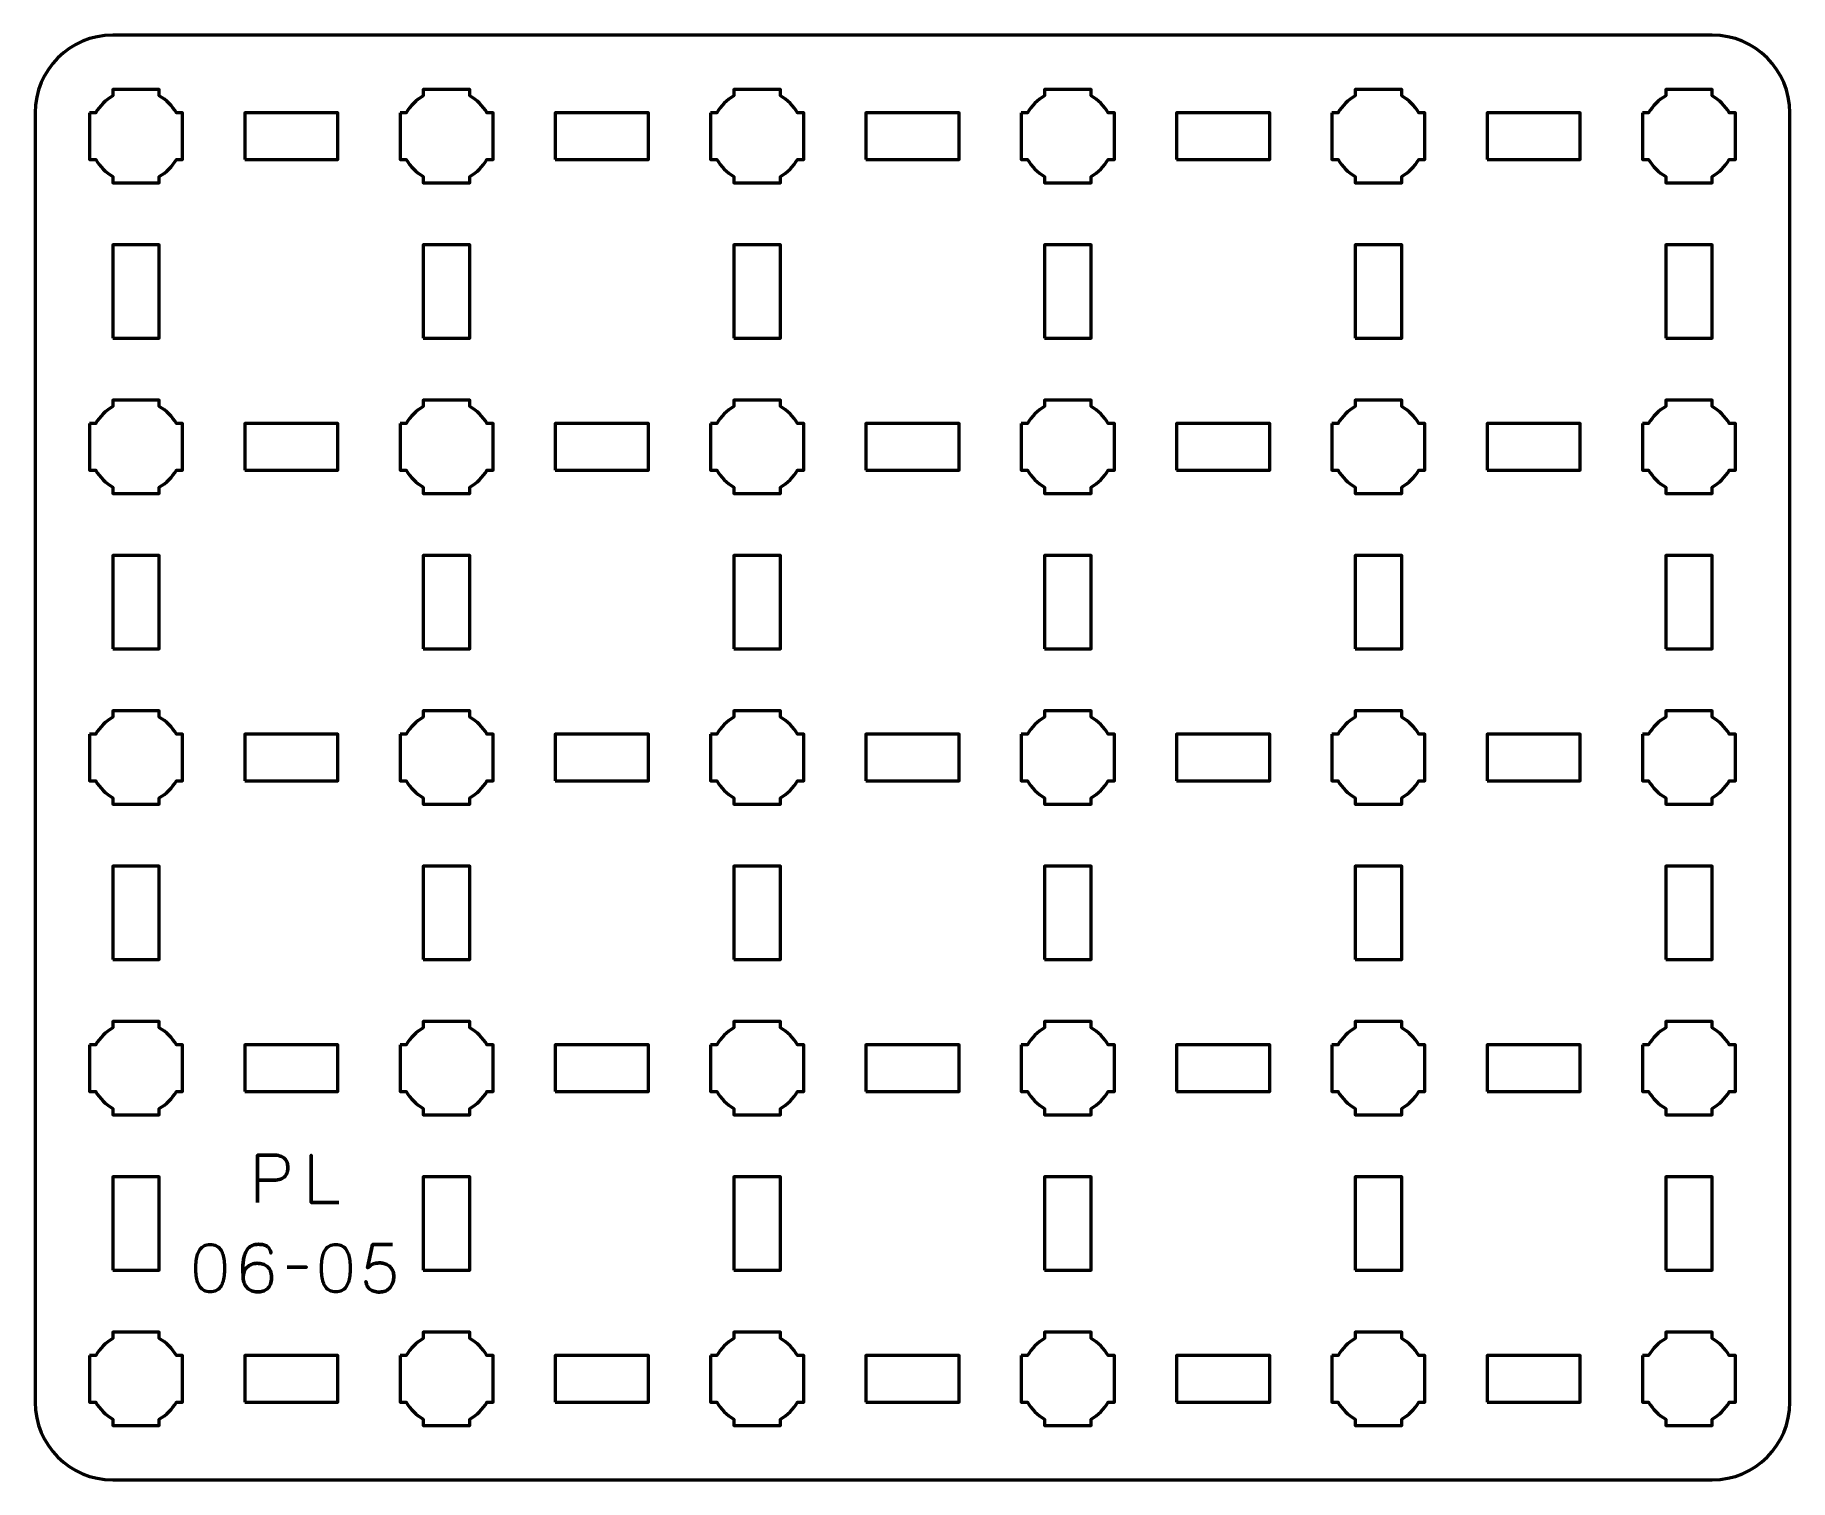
# Model space of a CAD drawing. Header units: centimetres. Extents: x -16.1 to -4.8, y -19.5 to -10.2.
import ezdxf

# ---------------------------------------------------------------- set-up
doc = ezdxf.new("R2010")
doc.units = ezdxf.units.CM
doc.header["$MEASUREMENT"] = 0
doc.layers.add('Layer 1', color=7, linetype='Continuous')

msp = doc.modelspace()

# ---------------------------------------------------------------- linework, layer by layer
at = {"layer": 'Layer 1', "lineweight": 53}
for points in [[(-14.8, -11), (-14.2, -11), (-14.2, -10.7), (-14.8, -10.7), (-14.8, -11)], [(-12.8, -11), (-12.2, -11), (-12.2, -10.7), (-12.8, -10.7), (-12.8, -11)], [(-10.8, -11), (-10.2, -11), (-10.2, -10.7), (-10.8, -10.7), (-10.8, -11)], [(-8.8, -11), (-8.2, -11), (-8.2, -10.7), (-8.8, -10.7), (-8.8, -11)], [(-6.8, -11), (-6.2, -11), (-6.2, -10.7), (-6.8, -10.7), (-6.8, -11)], [(-15.65, -12.15), (-15.35, -12.15), (-15.35, -11.55), (-15.65, -11.55), (-15.65, -12.15)], [(-13.65, -12.15), (-13.35, -12.15), (-13.35, -11.55), (-13.65, -11.55), (-13.65, -12.15)], [(-11.65, -12.15), (-11.35, -12.15), (-11.35, -11.55), (-11.65, -11.55), (-11.65, -12.15)], [(-9.65, -12.15), (-9.35, -12.15), (-9.35, -11.55), (-9.65, -11.55), (-9.65, -12.15)], [(-7.65, -12.15), (-7.35, -12.15), (-7.35, -11.55), (-7.65, -11.55), (-7.65, -12.15)], [(-5.65, -12.15), (-5.35, -12.15), (-5.35, -11.55), (-5.65, -11.55), (-5.65, -12.15)], [(-14.8, -13), (-14.2, -13), (-14.2, -12.7), (-14.8, -12.7), (-14.8, -13)], [(-12.8, -13), (-12.2, -13), (-12.2, -12.7), (-12.8, -12.7), (-12.8, -13)], [(-10.8, -13), (-10.2, -13), (-10.2, -12.7), (-10.8, -12.7), (-10.8, -13)], [(-8.8, -13), (-8.2, -13), (-8.2, -12.7), (-8.8, -12.7), (-8.8, -13)], [(-6.8, -13), (-6.2, -13), (-6.2, -12.7), (-6.8, -12.7), (-6.8, -13)], [(-15.65, -14.15), (-15.35, -14.15), (-15.35, -13.55), (-15.65, -13.55), (-15.65, -14.15)], [(-13.65, -14.15), (-13.35, -14.15), (-13.35, -13.55), (-13.65, -13.55), (-13.65, -14.15)], [(-11.65, -14.15), (-11.35, -14.15), (-11.35, -13.55), (-11.65, -13.55), (-11.65, -14.15)], [(-9.65, -14.15), (-9.35, -14.15), (-9.35, -13.55), (-9.65, -13.55), (-9.65, -14.15)], [(-7.65, -14.15), (-7.35, -14.15), (-7.35, -13.55), (-7.65, -13.55), (-7.65, -14.15)], [(-5.65, -14.15), (-5.35, -14.15), (-5.35, -13.55), (-5.65, -13.55), (-5.65, -14.15)], [(-14.8, -15), (-14.2, -15), (-14.2, -14.7), (-14.8, -14.7), (-14.8, -15)], [(-12.8, -15), (-12.2, -15), (-12.2, -14.7), (-12.8, -14.7), (-12.8, -15)], [(-10.8, -15), (-10.2, -15), (-10.2, -14.7), (-10.8, -14.7), (-10.8, -15)], [(-8.8, -15), (-8.2, -15), (-8.2, -14.7), (-8.8, -14.7), (-8.8, -15)], [(-6.8, -15), (-6.2, -15), (-6.2, -14.7), (-6.8, -14.7), (-6.8, -15)], [(-15.65, -16.15), (-15.35, -16.15), (-15.35, -15.55), (-15.65, -15.55), (-15.65, -16.15)], [(-13.65, -16.15), (-13.35, -16.15), (-13.35, -15.55), (-13.65, -15.55), (-13.65, -16.15)], [(-11.65, -16.15), (-11.35, -16.15), (-11.35, -15.55), (-11.65, -15.55), (-11.65, -16.15)], [(-9.65, -16.15), (-9.35, -16.15), (-9.35, -15.55), (-9.65, -15.55), (-9.65, -16.15)], [(-7.65, -16.15), (-7.35, -16.15), (-7.35, -15.55), (-7.65, -15.55), (-7.65, -16.15)], [(-5.65, -16.15), (-5.35, -16.15), (-5.35, -15.55), (-5.65, -15.55), (-5.65, -16.15)], [(-14.8, -17), (-14.2, -17), (-14.2, -16.7), (-14.8, -16.7), (-14.8, -17)], [(-12.8, -17), (-12.2, -17), (-12.2, -16.7), (-12.8, -16.7), (-12.8, -17)], [(-10.8, -17), (-10.2, -17), (-10.2, -16.7), (-10.8, -16.7), (-10.8, -17)], [(-8.8, -17), (-8.2, -17), (-8.2, -16.7), (-8.8, -16.7), (-8.8, -17)], [(-6.8, -17), (-6.2, -17), (-6.2, -16.7), (-6.8, -16.7), (-6.8, -17)], [(-15.65, -18.15), (-15.35, -18.15), (-15.35, -17.55), (-15.65, -17.55), (-15.65, -18.15)], [(-13.65, -18.15), (-13.35, -18.15), (-13.35, -17.55), (-13.65, -17.55), (-13.65, -18.15)], [(-11.65, -18.15), (-11.35, -18.15), (-11.35, -17.55), (-11.65, -17.55), (-11.65, -18.15)], [(-9.65, -18.15), (-9.35, -18.15), (-9.35, -17.55), (-9.65, -17.55), (-9.65, -18.15)], [(-7.65, -18.15), (-7.35, -18.15), (-7.35, -17.55), (-7.65, -17.55), (-7.65, -18.15)], [(-5.65, -18.15), (-5.35, -18.15), (-5.35, -17.55), (-5.65, -17.55), (-5.65, -18.15)], [(-14.8, -19), (-14.2, -19), (-14.2, -18.7), (-14.8, -18.7), (-14.8, -19)], [(-12.8, -19), (-12.2, -19), (-12.2, -18.7), (-12.8, -18.7), (-12.8, -19)], [(-10.8, -19), (-10.2, -19), (-10.2, -18.7), (-10.8, -18.7), (-10.8, -19)], [(-8.8, -19), (-8.2, -19), (-8.2, -18.7), (-8.8, -18.7), (-8.8, -19)], [(-6.8, -19), (-6.2, -19), (-6.2, -18.7), (-6.8, -18.7), (-6.8, -19)]]:
    msp.add_lwpolyline(points, close=True, dxfattribs=at)
for points, knots in [([(-16.15, -19), (-16.15, -19), (-16.15, -10.7), (-16.15, -10.7), (-16.15, -10.7), (-16.15, -10.42391), (-15.92609, -10.2), (-15.65, -10.2), (-15.65, -10.2), (-15.65, -10.2), (-5.35, -10.2), (-5.35, -10.2), (-5.35, -10.2), (-5.07391, -10.2), (-4.85, -10.42391), (-4.85, -10.7), (-4.85, -10.7), (-4.85, -10.7), (-4.85, -19), (-4.85, -19), (-4.85, -19), (-4.85, -19.27609), (-5.07391, -19.5), (-5.35, -19.5), (-5.35, -19.5), (-5.35, -19.5), (-15.65, -19.5), (-15.65, -19.5), (-15.65, -19.5), (-15.92609, -19.5), (-16.15, -19.27609), (-16.15, -19)], [0, 0, 0, 0, 0.125, 0.125, 0.125, 0.125, 0.25, 0.25, 0.25, 0.25, 0.375, 0.375, 0.375, 0.375, 0.5, 0.5, 0.5, 0.5, 0.625, 0.625, 0.625, 0.625, 0.75, 0.75, 0.75, 0.75, 0.875, 0.875, 0.875, 0.875, 1, 1, 1, 1]), ([(-15.8, -10.7), (-15.8, -10.7), (-15.75985, -10.7), (-15.75985, -10.7), (-15.75985, -10.7), (-15.7335, -10.65447), (-15.69553, -10.6165), (-15.65, -10.59015), (-15.65, -10.59015), (-15.65, -10.59015), (-15.65, -10.55), (-15.65, -10.55), (-15.65, -10.55), (-15.65, -10.55), (-15.5, -10.55), (-15.5, -10.55), (-15.5, -10.55), (-15.5, -10.55), (-15.35, -10.55), (-15.35, -10.55), (-15.35, -10.55), (-15.35, -10.55), (-15.35, -10.59015), (-15.35, -10.59015), (-15.35, -10.59015), (-15.30447, -10.6165), (-15.2665, -10.65447), (-15.24015, -10.7), (-15.24015, -10.7), (-15.24015, -10.7), (-15.2, -10.7), (-15.2, -10.7), (-15.2, -10.7), (-15.2, -10.7), (-15.2, -10.85), (-15.2, -10.85), (-15.2, -10.85), (-15.2, -10.85), (-15.2, -11), (-15.2, -11), (-15.2, -11), (-15.2, -11), (-15.24015, -11), (-15.24015, -11), (-15.24015, -11), (-15.2665, -11.04553), (-15.30447, -11.0835), (-15.35, -11.10985), (-15.35, -11.10985), (-15.35, -11.10985), (-15.35, -11.15), (-15.35, -11.15), (-15.35, -11.15), (-15.35, -11.15), (-15.5, -11.15), (-15.5, -11.15), (-15.5, -11.15), (-15.5, -11.15), (-15.65, -11.15), (-15.65, -11.15), (-15.65, -11.15), (-15.65, -11.15), (-15.65, -11.10985), (-15.65, -11.10985), (-15.65, -11.10985), (-15.69553, -11.0835), (-15.7335, -11.04553), (-15.75985, -11), (-15.75985, -11), (-15.75985, -11), (-15.8, -11), (-15.8, -11), (-15.8, -11), (-15.8, -11), (-15.8, -10.85), (-15.8, -10.85), (-15.8, -10.85), (-15.8, -10.85), (-15.8, -10.7), (-15.8, -10.7)], [0, 0, 0, 0, 0.05, 0.05, 0.05, 0.05, 0.1, 0.1, 0.1, 0.1, 0.15, 0.15, 0.15, 0.15, 0.2, 0.2, 0.2, 0.2, 0.25, 0.25, 0.25, 0.25, 0.3, 0.3, 0.3, 0.3, 0.35, 0.35, 0.35, 0.35, 0.4, 0.4, 0.4, 0.4, 0.45, 0.45, 0.45, 0.45, 0.5, 0.5, 0.5, 0.5, 0.55, 0.55, 0.55, 0.55, 0.6, 0.6, 0.6, 0.6, 0.65, 0.65, 0.65, 0.65, 0.7, 0.7, 0.7, 0.7, 0.75, 0.75, 0.75, 0.75, 0.8, 0.8, 0.8, 0.8, 0.85, 0.85, 0.85, 0.85, 0.9, 0.9, 0.9, 0.9, 0.95, 0.95, 0.95, 0.95, 1, 1, 1, 1]), ([(-13.8, -10.7), (-13.8, -10.7), (-13.75985, -10.7), (-13.75985, -10.7), (-13.75985, -10.7), (-13.7335, -10.65447), (-13.69553, -10.6165), (-13.65, -10.59015), (-13.65, -10.59015), (-13.65, -10.59015), (-13.65, -10.55), (-13.65, -10.55), (-13.65, -10.55), (-13.65, -10.55), (-13.5, -10.55), (-13.5, -10.55), (-13.5, -10.55), (-13.5, -10.55), (-13.35, -10.55), (-13.35, -10.55), (-13.35, -10.55), (-13.35, -10.55), (-13.35, -10.59015), (-13.35, -10.59015), (-13.35, -10.59015), (-13.30447, -10.6165), (-13.2665, -10.65447), (-13.24015, -10.7), (-13.24015, -10.7), (-13.24015, -10.7), (-13.2, -10.7), (-13.2, -10.7), (-13.2, -10.7), (-13.2, -10.7), (-13.2, -10.85), (-13.2, -10.85), (-13.2, -10.85), (-13.2, -10.85), (-13.2, -11), (-13.2, -11), (-13.2, -11), (-13.2, -11), (-13.24015, -11), (-13.24015, -11), (-13.24015, -11), (-13.2665, -11.04553), (-13.30447, -11.0835), (-13.35, -11.10985), (-13.35, -11.10985), (-13.35, -11.10985), (-13.35, -11.15), (-13.35, -11.15), (-13.35, -11.15), (-13.35, -11.15), (-13.5, -11.15), (-13.5, -11.15), (-13.5, -11.15), (-13.5, -11.15), (-13.65, -11.15), (-13.65, -11.15), (-13.65, -11.15), (-13.65, -11.15), (-13.65, -11.10985), (-13.65, -11.10985), (-13.65, -11.10985), (-13.69553, -11.0835), (-13.7335, -11.04553), (-13.75985, -11), (-13.75985, -11), (-13.75985, -11), (-13.8, -11), (-13.8, -11), (-13.8, -11), (-13.8, -11), (-13.8, -10.85), (-13.8, -10.85), (-13.8, -10.85), (-13.8, -10.85), (-13.8, -10.7), (-13.8, -10.7)], [0, 0, 0, 0, 0.05, 0.05, 0.05, 0.05, 0.1, 0.1, 0.1, 0.1, 0.15, 0.15, 0.15, 0.15, 0.2, 0.2, 0.2, 0.2, 0.25, 0.25, 0.25, 0.25, 0.3, 0.3, 0.3, 0.3, 0.35, 0.35, 0.35, 0.35, 0.4, 0.4, 0.4, 0.4, 0.45, 0.45, 0.45, 0.45, 0.5, 0.5, 0.5, 0.5, 0.55, 0.55, 0.55, 0.55, 0.6, 0.6, 0.6, 0.6, 0.65, 0.65, 0.65, 0.65, 0.7, 0.7, 0.7, 0.7, 0.75, 0.75, 0.75, 0.75, 0.8, 0.8, 0.8, 0.8, 0.85, 0.85, 0.85, 0.85, 0.9, 0.9, 0.9, 0.9, 0.95, 0.95, 0.95, 0.95, 1, 1, 1, 1]), ([(-11.8, -10.7), (-11.8, -10.7), (-11.75985, -10.7), (-11.75985, -10.7), (-11.75985, -10.7), (-11.7335, -10.65447), (-11.69553, -10.6165), (-11.65, -10.59015), (-11.65, -10.59015), (-11.65, -10.59015), (-11.65, -10.55), (-11.65, -10.55), (-11.65, -10.55), (-11.65, -10.55), (-11.5, -10.55), (-11.5, -10.55), (-11.5, -10.55), (-11.5, -10.55), (-11.35, -10.55), (-11.35, -10.55), (-11.35, -10.55), (-11.35, -10.55), (-11.35, -10.59015), (-11.35, -10.59015), (-11.35, -10.59015), (-11.30447, -10.6165), (-11.2665, -10.65447), (-11.24015, -10.7), (-11.24015, -10.7), (-11.24015, -10.7), (-11.2, -10.7), (-11.2, -10.7), (-11.2, -10.7), (-11.2, -10.7), (-11.2, -10.85), (-11.2, -10.85), (-11.2, -10.85), (-11.2, -10.85), (-11.2, -11), (-11.2, -11), (-11.2, -11), (-11.2, -11), (-11.24015, -11), (-11.24015, -11), (-11.24015, -11), (-11.2665, -11.04553), (-11.30447, -11.0835), (-11.35, -11.10985), (-11.35, -11.10985), (-11.35, -11.10985), (-11.35, -11.15), (-11.35, -11.15), (-11.35, -11.15), (-11.35, -11.15), (-11.5, -11.15), (-11.5, -11.15), (-11.5, -11.15), (-11.5, -11.15), (-11.65, -11.15), (-11.65, -11.15), (-11.65, -11.15), (-11.65, -11.15), (-11.65, -11.10985), (-11.65, -11.10985), (-11.65, -11.10985), (-11.69553, -11.0835), (-11.7335, -11.04553), (-11.75985, -11), (-11.75985, -11), (-11.75985, -11), (-11.8, -11), (-11.8, -11), (-11.8, -11), (-11.8, -11), (-11.8, -10.85), (-11.8, -10.85), (-11.8, -10.85), (-11.8, -10.85), (-11.8, -10.7), (-11.8, -10.7)], [0, 0, 0, 0, 0.05, 0.05, 0.05, 0.05, 0.1, 0.1, 0.1, 0.1, 0.15, 0.15, 0.15, 0.15, 0.2, 0.2, 0.2, 0.2, 0.25, 0.25, 0.25, 0.25, 0.3, 0.3, 0.3, 0.3, 0.35, 0.35, 0.35, 0.35, 0.4, 0.4, 0.4, 0.4, 0.45, 0.45, 0.45, 0.45, 0.5, 0.5, 0.5, 0.5, 0.55, 0.55, 0.55, 0.55, 0.6, 0.6, 0.6, 0.6, 0.65, 0.65, 0.65, 0.65, 0.7, 0.7, 0.7, 0.7, 0.75, 0.75, 0.75, 0.75, 0.8, 0.8, 0.8, 0.8, 0.85, 0.85, 0.85, 0.85, 0.9, 0.9, 0.9, 0.9, 0.95, 0.95, 0.95, 0.95, 1, 1, 1, 1]), ([(-9.8, -10.7), (-9.8, -10.7), (-9.75985, -10.7), (-9.75985, -10.7), (-9.75985, -10.7), (-9.7335, -10.65447), (-9.69553, -10.6165), (-9.65, -10.59015), (-9.65, -10.59015), (-9.65, -10.59015), (-9.65, -10.55), (-9.65, -10.55), (-9.65, -10.55), (-9.65, -10.55), (-9.5, -10.55), (-9.5, -10.55), (-9.5, -10.55), (-9.5, -10.55), (-9.35, -10.55), (-9.35, -10.55), (-9.35, -10.55), (-9.35, -10.55), (-9.35, -10.59015), (-9.35, -10.59015), (-9.35, -10.59015), (-9.30447, -10.6165), (-9.2665, -10.65447), (-9.24015, -10.7), (-9.24015, -10.7), (-9.24015, -10.7), (-9.2, -10.7), (-9.2, -10.7), (-9.2, -10.7), (-9.2, -10.7), (-9.2, -10.85), (-9.2, -10.85), (-9.2, -10.85), (-9.2, -10.85), (-9.2, -11), (-9.2, -11), (-9.2, -11), (-9.2, -11), (-9.24015, -11), (-9.24015, -11), (-9.24015, -11), (-9.2665, -11.04553), (-9.30447, -11.0835), (-9.35, -11.10985), (-9.35, -11.10985), (-9.35, -11.10985), (-9.35, -11.15), (-9.35, -11.15), (-9.35, -11.15), (-9.35, -11.15), (-9.5, -11.15), (-9.5, -11.15), (-9.5, -11.15), (-9.5, -11.15), (-9.65, -11.15), (-9.65, -11.15), (-9.65, -11.15), (-9.65, -11.15), (-9.65, -11.10985), (-9.65, -11.10985), (-9.65, -11.10985), (-9.69553, -11.0835), (-9.7335, -11.04553), (-9.75985, -11), (-9.75985, -11), (-9.75985, -11), (-9.8, -11), (-9.8, -11), (-9.8, -11), (-9.8, -11), (-9.8, -10.85), (-9.8, -10.85), (-9.8, -10.85), (-9.8, -10.85), (-9.8, -10.7), (-9.8, -10.7)], [0, 0, 0, 0, 0.05, 0.05, 0.05, 0.05, 0.1, 0.1, 0.1, 0.1, 0.15, 0.15, 0.15, 0.15, 0.2, 0.2, 0.2, 0.2, 0.25, 0.25, 0.25, 0.25, 0.3, 0.3, 0.3, 0.3, 0.35, 0.35, 0.35, 0.35, 0.4, 0.4, 0.4, 0.4, 0.45, 0.45, 0.45, 0.45, 0.5, 0.5, 0.5, 0.5, 0.55, 0.55, 0.55, 0.55, 0.6, 0.6, 0.6, 0.6, 0.65, 0.65, 0.65, 0.65, 0.7, 0.7, 0.7, 0.7, 0.75, 0.75, 0.75, 0.75, 0.8, 0.8, 0.8, 0.8, 0.85, 0.85, 0.85, 0.85, 0.9, 0.9, 0.9, 0.9, 0.95, 0.95, 0.95, 0.95, 1, 1, 1, 1]), ([(-7.8, -10.7), (-7.8, -10.7), (-7.75985, -10.7), (-7.75985, -10.7), (-7.75985, -10.7), (-7.7335, -10.65447), (-7.69553, -10.6165), (-7.65, -10.59015), (-7.65, -10.59015), (-7.65, -10.59015), (-7.65, -10.55), (-7.65, -10.55), (-7.65, -10.55), (-7.65, -10.55), (-7.5, -10.55), (-7.5, -10.55), (-7.5, -10.55), (-7.5, -10.55), (-7.35, -10.55), (-7.35, -10.55), (-7.35, -10.55), (-7.35, -10.55), (-7.35, -10.59015), (-7.35, -10.59015), (-7.35, -10.59015), (-7.30447, -10.6165), (-7.2665, -10.65447), (-7.24015, -10.7), (-7.24015, -10.7), (-7.24015, -10.7), (-7.2, -10.7), (-7.2, -10.7), (-7.2, -10.7), (-7.2, -10.7), (-7.2, -10.85), (-7.2, -10.85), (-7.2, -10.85), (-7.2, -10.85), (-7.2, -11), (-7.2, -11), (-7.2, -11), (-7.2, -11), (-7.24015, -11), (-7.24015, -11), (-7.24015, -11), (-7.2665, -11.04553), (-7.30447, -11.0835), (-7.35, -11.10985), (-7.35, -11.10985), (-7.35, -11.10985), (-7.35, -11.15), (-7.35, -11.15), (-7.35, -11.15), (-7.35, -11.15), (-7.5, -11.15), (-7.5, -11.15), (-7.5, -11.15), (-7.5, -11.15), (-7.65, -11.15), (-7.65, -11.15), (-7.65, -11.15), (-7.65, -11.15), (-7.65, -11.10985), (-7.65, -11.10985), (-7.65, -11.10985), (-7.69553, -11.0835), (-7.7335, -11.04553), (-7.75985, -11), (-7.75985, -11), (-7.75985, -11), (-7.8, -11), (-7.8, -11), (-7.8, -11), (-7.8, -11), (-7.8, -10.85), (-7.8, -10.85), (-7.8, -10.85), (-7.8, -10.85), (-7.8, -10.7), (-7.8, -10.7)], [0, 0, 0, 0, 0.05, 0.05, 0.05, 0.05, 0.1, 0.1, 0.1, 0.1, 0.15, 0.15, 0.15, 0.15, 0.2, 0.2, 0.2, 0.2, 0.25, 0.25, 0.25, 0.25, 0.3, 0.3, 0.3, 0.3, 0.35, 0.35, 0.35, 0.35, 0.4, 0.4, 0.4, 0.4, 0.45, 0.45, 0.45, 0.45, 0.5, 0.5, 0.5, 0.5, 0.55, 0.55, 0.55, 0.55, 0.6, 0.6, 0.6, 0.6, 0.65, 0.65, 0.65, 0.65, 0.7, 0.7, 0.7, 0.7, 0.75, 0.75, 0.75, 0.75, 0.8, 0.8, 0.8, 0.8, 0.85, 0.85, 0.85, 0.85, 0.9, 0.9, 0.9, 0.9, 0.95, 0.95, 0.95, 0.95, 1, 1, 1, 1]), ([(-5.8, -10.7), (-5.8, -10.7), (-5.75985, -10.7), (-5.75985, -10.7), (-5.75985, -10.7), (-5.7335, -10.65447), (-5.69553, -10.6165), (-5.65, -10.59015), (-5.65, -10.59015), (-5.65, -10.59015), (-5.65, -10.55), (-5.65, -10.55), (-5.65, -10.55), (-5.65, -10.55), (-5.5, -10.55), (-5.5, -10.55), (-5.5, -10.55), (-5.5, -10.55), (-5.35, -10.55), (-5.35, -10.55), (-5.35, -10.55), (-5.35, -10.55), (-5.35, -10.59015), (-5.35, -10.59015), (-5.35, -10.59015), (-5.30447, -10.6165), (-5.2665, -10.65447), (-5.24015, -10.7), (-5.24015, -10.7), (-5.24015, -10.7), (-5.2, -10.7), (-5.2, -10.7), (-5.2, -10.7), (-5.2, -10.7), (-5.2, -10.85), (-5.2, -10.85), (-5.2, -10.85), (-5.2, -10.85), (-5.2, -11), (-5.2, -11), (-5.2, -11), (-5.2, -11), (-5.24015, -11), (-5.24015, -11), (-5.24015, -11), (-5.2665, -11.04553), (-5.30447, -11.0835), (-5.35, -11.10985), (-5.35, -11.10985), (-5.35, -11.10985), (-5.35, -11.15), (-5.35, -11.15), (-5.35, -11.15), (-5.35, -11.15), (-5.5, -11.15), (-5.5, -11.15), (-5.5, -11.15), (-5.5, -11.15), (-5.65, -11.15), (-5.65, -11.15), (-5.65, -11.15), (-5.65, -11.15), (-5.65, -11.10985), (-5.65, -11.10985), (-5.65, -11.10985), (-5.69553, -11.0835), (-5.7335, -11.04553), (-5.75985, -11), (-5.75985, -11), (-5.75985, -11), (-5.8, -11), (-5.8, -11), (-5.8, -11), (-5.8, -11), (-5.8, -10.85), (-5.8, -10.85), (-5.8, -10.85), (-5.8, -10.85), (-5.8, -10.7), (-5.8, -10.7)], [0, 0, 0, 0, 0.05, 0.05, 0.05, 0.05, 0.1, 0.1, 0.1, 0.1, 0.15, 0.15, 0.15, 0.15, 0.2, 0.2, 0.2, 0.2, 0.25, 0.25, 0.25, 0.25, 0.3, 0.3, 0.3, 0.3, 0.35, 0.35, 0.35, 0.35, 0.4, 0.4, 0.4, 0.4, 0.45, 0.45, 0.45, 0.45, 0.5, 0.5, 0.5, 0.5, 0.55, 0.55, 0.55, 0.55, 0.6, 0.6, 0.6, 0.6, 0.65, 0.65, 0.65, 0.65, 0.7, 0.7, 0.7, 0.7, 0.75, 0.75, 0.75, 0.75, 0.8, 0.8, 0.8, 0.8, 0.85, 0.85, 0.85, 0.85, 0.9, 0.9, 0.9, 0.9, 0.95, 0.95, 0.95, 0.95, 1, 1, 1, 1]), ([(-15.8, -12.7), (-15.8, -12.7), (-15.75985, -12.7), (-15.75985, -12.7), (-15.75985, -12.7), (-15.7335, -12.65447), (-15.69553, -12.6165), (-15.65, -12.59015), (-15.65, -12.59015), (-15.65, -12.59015), (-15.65, -12.55), (-15.65, -12.55), (-15.65, -12.55), (-15.65, -12.55), (-15.5, -12.55), (-15.5, -12.55), (-15.5, -12.55), (-15.5, -12.55), (-15.35, -12.55), (-15.35, -12.55), (-15.35, -12.55), (-15.35, -12.55), (-15.35, -12.59015), (-15.35, -12.59015), (-15.35, -12.59015), (-15.30447, -12.6165), (-15.2665, -12.65447), (-15.24015, -12.7), (-15.24015, -12.7), (-15.24015, -12.7), (-15.2, -12.7), (-15.2, -12.7), (-15.2, -12.7), (-15.2, -12.7), (-15.2, -12.85), (-15.2, -12.85), (-15.2, -12.85), (-15.2, -12.85), (-15.2, -13), (-15.2, -13), (-15.2, -13), (-15.2, -13), (-15.24015, -13), (-15.24015, -13), (-15.24015, -13), (-15.2665, -13.04553), (-15.30447, -13.0835), (-15.35, -13.10985), (-15.35, -13.10985), (-15.35, -13.10985), (-15.35, -13.15), (-15.35, -13.15), (-15.35, -13.15), (-15.35, -13.15), (-15.5, -13.15), (-15.5, -13.15), (-15.5, -13.15), (-15.5, -13.15), (-15.65, -13.15), (-15.65, -13.15), (-15.65, -13.15), (-15.65, -13.15), (-15.65, -13.10985), (-15.65, -13.10985), (-15.65, -13.10985), (-15.69553, -13.0835), (-15.7335, -13.04553), (-15.75985, -13), (-15.75985, -13), (-15.75985, -13), (-15.8, -13), (-15.8, -13), (-15.8, -13), (-15.8, -13), (-15.8, -12.85), (-15.8, -12.85), (-15.8, -12.85), (-15.8, -12.85), (-15.8, -12.7), (-15.8, -12.7)], [0, 0, 0, 0, 0.05, 0.05, 0.05, 0.05, 0.1, 0.1, 0.1, 0.1, 0.15, 0.15, 0.15, 0.15, 0.2, 0.2, 0.2, 0.2, 0.25, 0.25, 0.25, 0.25, 0.3, 0.3, 0.3, 0.3, 0.35, 0.35, 0.35, 0.35, 0.4, 0.4, 0.4, 0.4, 0.45, 0.45, 0.45, 0.45, 0.5, 0.5, 0.5, 0.5, 0.55, 0.55, 0.55, 0.55, 0.6, 0.6, 0.6, 0.6, 0.65, 0.65, 0.65, 0.65, 0.7, 0.7, 0.7, 0.7, 0.75, 0.75, 0.75, 0.75, 0.8, 0.8, 0.8, 0.8, 0.85, 0.85, 0.85, 0.85, 0.9, 0.9, 0.9, 0.9, 0.95, 0.95, 0.95, 0.95, 1, 1, 1, 1]), ([(-13.8, -12.7), (-13.8, -12.7), (-13.75985, -12.7), (-13.75985, -12.7), (-13.75985, -12.7), (-13.7335, -12.65447), (-13.69553, -12.6165), (-13.65, -12.59015), (-13.65, -12.59015), (-13.65, -12.59015), (-13.65, -12.55), (-13.65, -12.55), (-13.65, -12.55), (-13.65, -12.55), (-13.5, -12.55), (-13.5, -12.55), (-13.5, -12.55), (-13.5, -12.55), (-13.35, -12.55), (-13.35, -12.55), (-13.35, -12.55), (-13.35, -12.55), (-13.35, -12.59015), (-13.35, -12.59015), (-13.35, -12.59015), (-13.30447, -12.6165), (-13.2665, -12.65447), (-13.24015, -12.7), (-13.24015, -12.7), (-13.24015, -12.7), (-13.2, -12.7), (-13.2, -12.7), (-13.2, -12.7), (-13.2, -12.7), (-13.2, -12.85), (-13.2, -12.85), (-13.2, -12.85), (-13.2, -12.85), (-13.2, -13), (-13.2, -13), (-13.2, -13), (-13.2, -13), (-13.24015, -13), (-13.24015, -13), (-13.24015, -13), (-13.2665, -13.04553), (-13.30447, -13.0835), (-13.35, -13.10985), (-13.35, -13.10985), (-13.35, -13.10985), (-13.35, -13.15), (-13.35, -13.15), (-13.35, -13.15), (-13.35, -13.15), (-13.5, -13.15), (-13.5, -13.15), (-13.5, -13.15), (-13.5, -13.15), (-13.65, -13.15), (-13.65, -13.15), (-13.65, -13.15), (-13.65, -13.15), (-13.65, -13.10985), (-13.65, -13.10985), (-13.65, -13.10985), (-13.69553, -13.0835), (-13.7335, -13.04553), (-13.75985, -13), (-13.75985, -13), (-13.75985, -13), (-13.8, -13), (-13.8, -13), (-13.8, -13), (-13.8, -13), (-13.8, -12.85), (-13.8, -12.85), (-13.8, -12.85), (-13.8, -12.85), (-13.8, -12.7), (-13.8, -12.7)], [0, 0, 0, 0, 0.05, 0.05, 0.05, 0.05, 0.1, 0.1, 0.1, 0.1, 0.15, 0.15, 0.15, 0.15, 0.2, 0.2, 0.2, 0.2, 0.25, 0.25, 0.25, 0.25, 0.3, 0.3, 0.3, 0.3, 0.35, 0.35, 0.35, 0.35, 0.4, 0.4, 0.4, 0.4, 0.45, 0.45, 0.45, 0.45, 0.5, 0.5, 0.5, 0.5, 0.55, 0.55, 0.55, 0.55, 0.6, 0.6, 0.6, 0.6, 0.65, 0.65, 0.65, 0.65, 0.7, 0.7, 0.7, 0.7, 0.75, 0.75, 0.75, 0.75, 0.8, 0.8, 0.8, 0.8, 0.85, 0.85, 0.85, 0.85, 0.9, 0.9, 0.9, 0.9, 0.95, 0.95, 0.95, 0.95, 1, 1, 1, 1]), ([(-11.8, -12.7), (-11.8, -12.7), (-11.75985, -12.7), (-11.75985, -12.7), (-11.75985, -12.7), (-11.7335, -12.65447), (-11.69553, -12.6165), (-11.65, -12.59015), (-11.65, -12.59015), (-11.65, -12.59015), (-11.65, -12.55), (-11.65, -12.55), (-11.65, -12.55), (-11.65, -12.55), (-11.5, -12.55), (-11.5, -12.55), (-11.5, -12.55), (-11.5, -12.55), (-11.35, -12.55), (-11.35, -12.55), (-11.35, -12.55), (-11.35, -12.55), (-11.35, -12.59015), (-11.35, -12.59015), (-11.35, -12.59015), (-11.30447, -12.6165), (-11.2665, -12.65447), (-11.24015, -12.7), (-11.24015, -12.7), (-11.24015, -12.7), (-11.2, -12.7), (-11.2, -12.7), (-11.2, -12.7), (-11.2, -12.7), (-11.2, -12.85), (-11.2, -12.85), (-11.2, -12.85), (-11.2, -12.85), (-11.2, -13), (-11.2, -13), (-11.2, -13), (-11.2, -13), (-11.24015, -13), (-11.24015, -13), (-11.24015, -13), (-11.2665, -13.04553), (-11.30447, -13.0835), (-11.35, -13.10985), (-11.35, -13.10985), (-11.35, -13.10985), (-11.35, -13.15), (-11.35, -13.15), (-11.35, -13.15), (-11.35, -13.15), (-11.5, -13.15), (-11.5, -13.15), (-11.5, -13.15), (-11.5, -13.15), (-11.65, -13.15), (-11.65, -13.15), (-11.65, -13.15), (-11.65, -13.15), (-11.65, -13.10985), (-11.65, -13.10985), (-11.65, -13.10985), (-11.69553, -13.0835), (-11.7335, -13.04553), (-11.75985, -13), (-11.75985, -13), (-11.75985, -13), (-11.8, -13), (-11.8, -13), (-11.8, -13), (-11.8, -13), (-11.8, -12.85), (-11.8, -12.85), (-11.8, -12.85), (-11.8, -12.85), (-11.8, -12.7), (-11.8, -12.7)], [0, 0, 0, 0, 0.05, 0.05, 0.05, 0.05, 0.1, 0.1, 0.1, 0.1, 0.15, 0.15, 0.15, 0.15, 0.2, 0.2, 0.2, 0.2, 0.25, 0.25, 0.25, 0.25, 0.3, 0.3, 0.3, 0.3, 0.35, 0.35, 0.35, 0.35, 0.4, 0.4, 0.4, 0.4, 0.45, 0.45, 0.45, 0.45, 0.5, 0.5, 0.5, 0.5, 0.55, 0.55, 0.55, 0.55, 0.6, 0.6, 0.6, 0.6, 0.65, 0.65, 0.65, 0.65, 0.7, 0.7, 0.7, 0.7, 0.75, 0.75, 0.75, 0.75, 0.8, 0.8, 0.8, 0.8, 0.85, 0.85, 0.85, 0.85, 0.9, 0.9, 0.9, 0.9, 0.95, 0.95, 0.95, 0.95, 1, 1, 1, 1]), ([(-9.8, -12.7), (-9.8, -12.7), (-9.75985, -12.7), (-9.75985, -12.7), (-9.75985, -12.7), (-9.7335, -12.65447), (-9.69553, -12.6165), (-9.65, -12.59015), (-9.65, -12.59015), (-9.65, -12.59015), (-9.65, -12.55), (-9.65, -12.55), (-9.65, -12.55), (-9.65, -12.55), (-9.5, -12.55), (-9.5, -12.55), (-9.5, -12.55), (-9.5, -12.55), (-9.35, -12.55), (-9.35, -12.55), (-9.35, -12.55), (-9.35, -12.55), (-9.35, -12.59015), (-9.35, -12.59015), (-9.35, -12.59015), (-9.30447, -12.6165), (-9.2665, -12.65447), (-9.24015, -12.7), (-9.24015, -12.7), (-9.24015, -12.7), (-9.2, -12.7), (-9.2, -12.7), (-9.2, -12.7), (-9.2, -12.7), (-9.2, -12.85), (-9.2, -12.85), (-9.2, -12.85), (-9.2, -12.85), (-9.2, -13), (-9.2, -13), (-9.2, -13), (-9.2, -13), (-9.24015, -13), (-9.24015, -13), (-9.24015, -13), (-9.2665, -13.04553), (-9.30447, -13.0835), (-9.35, -13.10985), (-9.35, -13.10985), (-9.35, -13.10985), (-9.35, -13.15), (-9.35, -13.15), (-9.35, -13.15), (-9.35, -13.15), (-9.5, -13.15), (-9.5, -13.15), (-9.5, -13.15), (-9.5, -13.15), (-9.65, -13.15), (-9.65, -13.15), (-9.65, -13.15), (-9.65, -13.15), (-9.65, -13.10985), (-9.65, -13.10985), (-9.65, -13.10985), (-9.69553, -13.0835), (-9.7335, -13.04553), (-9.75985, -13), (-9.75985, -13), (-9.75985, -13), (-9.8, -13), (-9.8, -13), (-9.8, -13), (-9.8, -13), (-9.8, -12.85), (-9.8, -12.85), (-9.8, -12.85), (-9.8, -12.85), (-9.8, -12.7), (-9.8, -12.7)], [0, 0, 0, 0, 0.05, 0.05, 0.05, 0.05, 0.1, 0.1, 0.1, 0.1, 0.15, 0.15, 0.15, 0.15, 0.2, 0.2, 0.2, 0.2, 0.25, 0.25, 0.25, 0.25, 0.3, 0.3, 0.3, 0.3, 0.35, 0.35, 0.35, 0.35, 0.4, 0.4, 0.4, 0.4, 0.45, 0.45, 0.45, 0.45, 0.5, 0.5, 0.5, 0.5, 0.55, 0.55, 0.55, 0.55, 0.6, 0.6, 0.6, 0.6, 0.65, 0.65, 0.65, 0.65, 0.7, 0.7, 0.7, 0.7, 0.75, 0.75, 0.75, 0.75, 0.8, 0.8, 0.8, 0.8, 0.85, 0.85, 0.85, 0.85, 0.9, 0.9, 0.9, 0.9, 0.95, 0.95, 0.95, 0.95, 1, 1, 1, 1]), ([(-7.8, -12.7), (-7.8, -12.7), (-7.75985, -12.7), (-7.75985, -12.7), (-7.75985, -12.7), (-7.7335, -12.65447), (-7.69553, -12.6165), (-7.65, -12.59015), (-7.65, -12.59015), (-7.65, -12.59015), (-7.65, -12.55), (-7.65, -12.55), (-7.65, -12.55), (-7.65, -12.55), (-7.5, -12.55), (-7.5, -12.55), (-7.5, -12.55), (-7.5, -12.55), (-7.35, -12.55), (-7.35, -12.55), (-7.35, -12.55), (-7.35, -12.55), (-7.35, -12.59015), (-7.35, -12.59015), (-7.35, -12.59015), (-7.30447, -12.6165), (-7.2665, -12.65447), (-7.24015, -12.7), (-7.24015, -12.7), (-7.24015, -12.7), (-7.2, -12.7), (-7.2, -12.7), (-7.2, -12.7), (-7.2, -12.7), (-7.2, -12.85), (-7.2, -12.85), (-7.2, -12.85), (-7.2, -12.85), (-7.2, -13), (-7.2, -13), (-7.2, -13), (-7.2, -13), (-7.24015, -13), (-7.24015, -13), (-7.24015, -13), (-7.2665, -13.04553), (-7.30447, -13.0835), (-7.35, -13.10985), (-7.35, -13.10985), (-7.35, -13.10985), (-7.35, -13.15), (-7.35, -13.15), (-7.35, -13.15), (-7.35, -13.15), (-7.5, -13.15), (-7.5, -13.15), (-7.5, -13.15), (-7.5, -13.15), (-7.65, -13.15), (-7.65, -13.15), (-7.65, -13.15), (-7.65, -13.15), (-7.65, -13.10985), (-7.65, -13.10985), (-7.65, -13.10985), (-7.69553, -13.0835), (-7.7335, -13.04553), (-7.75985, -13), (-7.75985, -13), (-7.75985, -13), (-7.8, -13), (-7.8, -13), (-7.8, -13), (-7.8, -13), (-7.8, -12.85), (-7.8, -12.85), (-7.8, -12.85), (-7.8, -12.85), (-7.8, -12.7), (-7.8, -12.7)], [0, 0, 0, 0, 0.05, 0.05, 0.05, 0.05, 0.1, 0.1, 0.1, 0.1, 0.15, 0.15, 0.15, 0.15, 0.2, 0.2, 0.2, 0.2, 0.25, 0.25, 0.25, 0.25, 0.3, 0.3, 0.3, 0.3, 0.35, 0.35, 0.35, 0.35, 0.4, 0.4, 0.4, 0.4, 0.45, 0.45, 0.45, 0.45, 0.5, 0.5, 0.5, 0.5, 0.55, 0.55, 0.55, 0.55, 0.6, 0.6, 0.6, 0.6, 0.65, 0.65, 0.65, 0.65, 0.7, 0.7, 0.7, 0.7, 0.75, 0.75, 0.75, 0.75, 0.8, 0.8, 0.8, 0.8, 0.85, 0.85, 0.85, 0.85, 0.9, 0.9, 0.9, 0.9, 0.95, 0.95, 0.95, 0.95, 1, 1, 1, 1]), ([(-5.8, -12.7), (-5.8, -12.7), (-5.75985, -12.7), (-5.75985, -12.7), (-5.75985, -12.7), (-5.7335, -12.65447), (-5.69553, -12.6165), (-5.65, -12.59015), (-5.65, -12.59015), (-5.65, -12.59015), (-5.65, -12.55), (-5.65, -12.55), (-5.65, -12.55), (-5.65, -12.55), (-5.5, -12.55), (-5.5, -12.55), (-5.5, -12.55), (-5.5, -12.55), (-5.35, -12.55), (-5.35, -12.55), (-5.35, -12.55), (-5.35, -12.55), (-5.35, -12.59015), (-5.35, -12.59015), (-5.35, -12.59015), (-5.30447, -12.6165), (-5.2665, -12.65447), (-5.24015, -12.7), (-5.24015, -12.7), (-5.24015, -12.7), (-5.2, -12.7), (-5.2, -12.7), (-5.2, -12.7), (-5.2, -12.7), (-5.2, -12.85), (-5.2, -12.85), (-5.2, -12.85), (-5.2, -12.85), (-5.2, -13), (-5.2, -13), (-5.2, -13), (-5.2, -13), (-5.24015, -13), (-5.24015, -13), (-5.24015, -13), (-5.2665, -13.04553), (-5.30447, -13.0835), (-5.35, -13.10985), (-5.35, -13.10985), (-5.35, -13.10985), (-5.35, -13.15), (-5.35, -13.15), (-5.35, -13.15), (-5.35, -13.15), (-5.5, -13.15), (-5.5, -13.15), (-5.5, -13.15), (-5.5, -13.15), (-5.65, -13.15), (-5.65, -13.15), (-5.65, -13.15), (-5.65, -13.15), (-5.65, -13.10985), (-5.65, -13.10985), (-5.65, -13.10985), (-5.69553, -13.0835), (-5.7335, -13.04553), (-5.75985, -13), (-5.75985, -13), (-5.75985, -13), (-5.8, -13), (-5.8, -13), (-5.8, -13), (-5.8, -13), (-5.8, -12.85), (-5.8, -12.85), (-5.8, -12.85), (-5.8, -12.85), (-5.8, -12.7), (-5.8, -12.7)], [0, 0, 0, 0, 0.05, 0.05, 0.05, 0.05, 0.1, 0.1, 0.1, 0.1, 0.15, 0.15, 0.15, 0.15, 0.2, 0.2, 0.2, 0.2, 0.25, 0.25, 0.25, 0.25, 0.3, 0.3, 0.3, 0.3, 0.35, 0.35, 0.35, 0.35, 0.4, 0.4, 0.4, 0.4, 0.45, 0.45, 0.45, 0.45, 0.5, 0.5, 0.5, 0.5, 0.55, 0.55, 0.55, 0.55, 0.6, 0.6, 0.6, 0.6, 0.65, 0.65, 0.65, 0.65, 0.7, 0.7, 0.7, 0.7, 0.75, 0.75, 0.75, 0.75, 0.8, 0.8, 0.8, 0.8, 0.85, 0.85, 0.85, 0.85, 0.9, 0.9, 0.9, 0.9, 0.95, 0.95, 0.95, 0.95, 1, 1, 1, 1]), ([(-15.8, -14.7), (-15.8, -14.7), (-15.75985, -14.7), (-15.75985, -14.7), (-15.75985, -14.7), (-15.7335, -14.65447), (-15.69553, -14.6165), (-15.65, -14.59015), (-15.65, -14.59015), (-15.65, -14.59015), (-15.65, -14.55), (-15.65, -14.55), (-15.65, -14.55), (-15.65, -14.55), (-15.5, -14.55), (-15.5, -14.55), (-15.5, -14.55), (-15.5, -14.55), (-15.35, -14.55), (-15.35, -14.55), (-15.35, -14.55), (-15.35, -14.55), (-15.35, -14.59015), (-15.35, -14.59015), (-15.35, -14.59015), (-15.30447, -14.6165), (-15.2665, -14.65447), (-15.24015, -14.7), (-15.24015, -14.7), (-15.24015, -14.7), (-15.2, -14.7), (-15.2, -14.7), (-15.2, -14.7), (-15.2, -14.7), (-15.2, -14.85), (-15.2, -14.85), (-15.2, -14.85), (-15.2, -14.85), (-15.2, -15), (-15.2, -15), (-15.2, -15), (-15.2, -15), (-15.24015, -15), (-15.24015, -15), (-15.24015, -15), (-15.2665, -15.04553), (-15.30447, -15.0835), (-15.35, -15.10985), (-15.35, -15.10985), (-15.35, -15.10985), (-15.35, -15.15), (-15.35, -15.15), (-15.35, -15.15), (-15.35, -15.15), (-15.5, -15.15), (-15.5, -15.15), (-15.5, -15.15), (-15.5, -15.15), (-15.65, -15.15), (-15.65, -15.15), (-15.65, -15.15), (-15.65, -15.15), (-15.65, -15.10985), (-15.65, -15.10985), (-15.65, -15.10985), (-15.69553, -15.0835), (-15.7335, -15.04553), (-15.75985, -15), (-15.75985, -15), (-15.75985, -15), (-15.8, -15), (-15.8, -15), (-15.8, -15), (-15.8, -15), (-15.8, -14.85), (-15.8, -14.85), (-15.8, -14.85), (-15.8, -14.85), (-15.8, -14.7), (-15.8, -14.7)], [0, 0, 0, 0, 0.05, 0.05, 0.05, 0.05, 0.1, 0.1, 0.1, 0.1, 0.15, 0.15, 0.15, 0.15, 0.2, 0.2, 0.2, 0.2, 0.25, 0.25, 0.25, 0.25, 0.3, 0.3, 0.3, 0.3, 0.35, 0.35, 0.35, 0.35, 0.4, 0.4, 0.4, 0.4, 0.45, 0.45, 0.45, 0.45, 0.5, 0.5, 0.5, 0.5, 0.55, 0.55, 0.55, 0.55, 0.6, 0.6, 0.6, 0.6, 0.65, 0.65, 0.65, 0.65, 0.7, 0.7, 0.7, 0.7, 0.75, 0.75, 0.75, 0.75, 0.8, 0.8, 0.8, 0.8, 0.85, 0.85, 0.85, 0.85, 0.9, 0.9, 0.9, 0.9, 0.95, 0.95, 0.95, 0.95, 1, 1, 1, 1]), ([(-13.8, -14.7), (-13.8, -14.7), (-13.75985, -14.7), (-13.75985, -14.7), (-13.75985, -14.7), (-13.7335, -14.65447), (-13.69553, -14.6165), (-13.65, -14.59015), (-13.65, -14.59015), (-13.65, -14.59015), (-13.65, -14.55), (-13.65, -14.55), (-13.65, -14.55), (-13.65, -14.55), (-13.5, -14.55), (-13.5, -14.55), (-13.5, -14.55), (-13.5, -14.55), (-13.35, -14.55), (-13.35, -14.55), (-13.35, -14.55), (-13.35, -14.55), (-13.35, -14.59015), (-13.35, -14.59015), (-13.35, -14.59015), (-13.30447, -14.6165), (-13.2665, -14.65447), (-13.24015, -14.7), (-13.24015, -14.7), (-13.24015, -14.7), (-13.2, -14.7), (-13.2, -14.7), (-13.2, -14.7), (-13.2, -14.7), (-13.2, -14.85), (-13.2, -14.85), (-13.2, -14.85), (-13.2, -14.85), (-13.2, -15), (-13.2, -15), (-13.2, -15), (-13.2, -15), (-13.24015, -15), (-13.24015, -15), (-13.24015, -15), (-13.2665, -15.04553), (-13.30447, -15.0835), (-13.35, -15.10985), (-13.35, -15.10985), (-13.35, -15.10985), (-13.35, -15.15), (-13.35, -15.15), (-13.35, -15.15), (-13.35, -15.15), (-13.5, -15.15), (-13.5, -15.15), (-13.5, -15.15), (-13.5, -15.15), (-13.65, -15.15), (-13.65, -15.15), (-13.65, -15.15), (-13.65, -15.15), (-13.65, -15.10985), (-13.65, -15.10985), (-13.65, -15.10985), (-13.69553, -15.0835), (-13.7335, -15.04553), (-13.75985, -15), (-13.75985, -15), (-13.75985, -15), (-13.8, -15), (-13.8, -15), (-13.8, -15), (-13.8, -15), (-13.8, -14.85), (-13.8, -14.85), (-13.8, -14.85), (-13.8, -14.85), (-13.8, -14.7), (-13.8, -14.7)], [0, 0, 0, 0, 0.05, 0.05, 0.05, 0.05, 0.1, 0.1, 0.1, 0.1, 0.15, 0.15, 0.15, 0.15, 0.2, 0.2, 0.2, 0.2, 0.25, 0.25, 0.25, 0.25, 0.3, 0.3, 0.3, 0.3, 0.35, 0.35, 0.35, 0.35, 0.4, 0.4, 0.4, 0.4, 0.45, 0.45, 0.45, 0.45, 0.5, 0.5, 0.5, 0.5, 0.55, 0.55, 0.55, 0.55, 0.6, 0.6, 0.6, 0.6, 0.65, 0.65, 0.65, 0.65, 0.7, 0.7, 0.7, 0.7, 0.75, 0.75, 0.75, 0.75, 0.8, 0.8, 0.8, 0.8, 0.85, 0.85, 0.85, 0.85, 0.9, 0.9, 0.9, 0.9, 0.95, 0.95, 0.95, 0.95, 1, 1, 1, 1]), ([(-11.8, -14.7), (-11.8, -14.7), (-11.75985, -14.7), (-11.75985, -14.7), (-11.75985, -14.7), (-11.7335, -14.65447), (-11.69553, -14.6165), (-11.65, -14.59015), (-11.65, -14.59015), (-11.65, -14.59015), (-11.65, -14.55), (-11.65, -14.55), (-11.65, -14.55), (-11.65, -14.55), (-11.5, -14.55), (-11.5, -14.55), (-11.5, -14.55), (-11.5, -14.55), (-11.35, -14.55), (-11.35, -14.55), (-11.35, -14.55), (-11.35, -14.55), (-11.35, -14.59015), (-11.35, -14.59015), (-11.35, -14.59015), (-11.30447, -14.6165), (-11.2665, -14.65447), (-11.24015, -14.7), (-11.24015, -14.7), (-11.24015, -14.7), (-11.2, -14.7), (-11.2, -14.7), (-11.2, -14.7), (-11.2, -14.7), (-11.2, -14.85), (-11.2, -14.85), (-11.2, -14.85), (-11.2, -14.85), (-11.2, -15), (-11.2, -15), (-11.2, -15), (-11.2, -15), (-11.24015, -15), (-11.24015, -15), (-11.24015, -15), (-11.2665, -15.04553), (-11.30447, -15.0835), (-11.35, -15.10985), (-11.35, -15.10985), (-11.35, -15.10985), (-11.35, -15.15), (-11.35, -15.15), (-11.35, -15.15), (-11.35, -15.15), (-11.5, -15.15), (-11.5, -15.15), (-11.5, -15.15), (-11.5, -15.15), (-11.65, -15.15), (-11.65, -15.15), (-11.65, -15.15), (-11.65, -15.15), (-11.65, -15.10985), (-11.65, -15.10985), (-11.65, -15.10985), (-11.69553, -15.0835), (-11.7335, -15.04553), (-11.75985, -15), (-11.75985, -15), (-11.75985, -15), (-11.8, -15), (-11.8, -15), (-11.8, -15), (-11.8, -15), (-11.8, -14.85), (-11.8, -14.85), (-11.8, -14.85), (-11.8, -14.85), (-11.8, -14.7), (-11.8, -14.7)], [0, 0, 0, 0, 0.05, 0.05, 0.05, 0.05, 0.1, 0.1, 0.1, 0.1, 0.15, 0.15, 0.15, 0.15, 0.2, 0.2, 0.2, 0.2, 0.25, 0.25, 0.25, 0.25, 0.3, 0.3, 0.3, 0.3, 0.35, 0.35, 0.35, 0.35, 0.4, 0.4, 0.4, 0.4, 0.45, 0.45, 0.45, 0.45, 0.5, 0.5, 0.5, 0.5, 0.55, 0.55, 0.55, 0.55, 0.6, 0.6, 0.6, 0.6, 0.65, 0.65, 0.65, 0.65, 0.7, 0.7, 0.7, 0.7, 0.75, 0.75, 0.75, 0.75, 0.8, 0.8, 0.8, 0.8, 0.85, 0.85, 0.85, 0.85, 0.9, 0.9, 0.9, 0.9, 0.95, 0.95, 0.95, 0.95, 1, 1, 1, 1]), ([(-9.8, -14.7), (-9.8, -14.7), (-9.75985, -14.7), (-9.75985, -14.7), (-9.75985, -14.7), (-9.7335, -14.65447), (-9.69553, -14.6165), (-9.65, -14.59015), (-9.65, -14.59015), (-9.65, -14.59015), (-9.65, -14.55), (-9.65, -14.55), (-9.65, -14.55), (-9.65, -14.55), (-9.5, -14.55), (-9.5, -14.55), (-9.5, -14.55), (-9.5, -14.55), (-9.35, -14.55), (-9.35, -14.55), (-9.35, -14.55), (-9.35, -14.55), (-9.35, -14.59015), (-9.35, -14.59015), (-9.35, -14.59015), (-9.30447, -14.6165), (-9.2665, -14.65447), (-9.24015, -14.7), (-9.24015, -14.7), (-9.24015, -14.7), (-9.2, -14.7), (-9.2, -14.7), (-9.2, -14.7), (-9.2, -14.7), (-9.2, -14.85), (-9.2, -14.85), (-9.2, -14.85), (-9.2, -14.85), (-9.2, -15), (-9.2, -15), (-9.2, -15), (-9.2, -15), (-9.24015, -15), (-9.24015, -15), (-9.24015, -15), (-9.2665, -15.04553), (-9.30447, -15.0835), (-9.35, -15.10985), (-9.35, -15.10985), (-9.35, -15.10985), (-9.35, -15.15), (-9.35, -15.15), (-9.35, -15.15), (-9.35, -15.15), (-9.5, -15.15), (-9.5, -15.15), (-9.5, -15.15), (-9.5, -15.15), (-9.65, -15.15), (-9.65, -15.15), (-9.65, -15.15), (-9.65, -15.15), (-9.65, -15.10985), (-9.65, -15.10985), (-9.65, -15.10985), (-9.69553, -15.0835), (-9.7335, -15.04553), (-9.75985, -15), (-9.75985, -15), (-9.75985, -15), (-9.8, -15), (-9.8, -15), (-9.8, -15), (-9.8, -15), (-9.8, -14.85), (-9.8, -14.85), (-9.8, -14.85), (-9.8, -14.85), (-9.8, -14.7), (-9.8, -14.7)], [0, 0, 0, 0, 0.05, 0.05, 0.05, 0.05, 0.1, 0.1, 0.1, 0.1, 0.15, 0.15, 0.15, 0.15, 0.2, 0.2, 0.2, 0.2, 0.25, 0.25, 0.25, 0.25, 0.3, 0.3, 0.3, 0.3, 0.35, 0.35, 0.35, 0.35, 0.4, 0.4, 0.4, 0.4, 0.45, 0.45, 0.45, 0.45, 0.5, 0.5, 0.5, 0.5, 0.55, 0.55, 0.55, 0.55, 0.6, 0.6, 0.6, 0.6, 0.65, 0.65, 0.65, 0.65, 0.7, 0.7, 0.7, 0.7, 0.75, 0.75, 0.75, 0.75, 0.8, 0.8, 0.8, 0.8, 0.85, 0.85, 0.85, 0.85, 0.9, 0.9, 0.9, 0.9, 0.95, 0.95, 0.95, 0.95, 1, 1, 1, 1]), ([(-7.8, -14.7), (-7.8, -14.7), (-7.75985, -14.7), (-7.75985, -14.7), (-7.75985, -14.7), (-7.7335, -14.65447), (-7.69553, -14.6165), (-7.65, -14.59015), (-7.65, -14.59015), (-7.65, -14.59015), (-7.65, -14.55), (-7.65, -14.55), (-7.65, -14.55), (-7.65, -14.55), (-7.5, -14.55), (-7.5, -14.55), (-7.5, -14.55), (-7.5, -14.55), (-7.35, -14.55), (-7.35, -14.55), (-7.35, -14.55), (-7.35, -14.55), (-7.35, -14.59015), (-7.35, -14.59015), (-7.35, -14.59015), (-7.30447, -14.6165), (-7.2665, -14.65447), (-7.24015, -14.7), (-7.24015, -14.7), (-7.24015, -14.7), (-7.2, -14.7), (-7.2, -14.7), (-7.2, -14.7), (-7.2, -14.7), (-7.2, -14.85), (-7.2, -14.85), (-7.2, -14.85), (-7.2, -14.85), (-7.2, -15), (-7.2, -15), (-7.2, -15), (-7.2, -15), (-7.24015, -15), (-7.24015, -15), (-7.24015, -15), (-7.2665, -15.04553), (-7.30447, -15.0835), (-7.35, -15.10985), (-7.35, -15.10985), (-7.35, -15.10985), (-7.35, -15.15), (-7.35, -15.15), (-7.35, -15.15), (-7.35, -15.15), (-7.5, -15.15), (-7.5, -15.15), (-7.5, -15.15), (-7.5, -15.15), (-7.65, -15.15), (-7.65, -15.15), (-7.65, -15.15), (-7.65, -15.15), (-7.65, -15.10985), (-7.65, -15.10985), (-7.65, -15.10985), (-7.69553, -15.0835), (-7.7335, -15.04553), (-7.75985, -15), (-7.75985, -15), (-7.75985, -15), (-7.8, -15), (-7.8, -15), (-7.8, -15), (-7.8, -15), (-7.8, -14.85), (-7.8, -14.85), (-7.8, -14.85), (-7.8, -14.85), (-7.8, -14.7), (-7.8, -14.7)], [0, 0, 0, 0, 0.05, 0.05, 0.05, 0.05, 0.1, 0.1, 0.1, 0.1, 0.15, 0.15, 0.15, 0.15, 0.2, 0.2, 0.2, 0.2, 0.25, 0.25, 0.25, 0.25, 0.3, 0.3, 0.3, 0.3, 0.35, 0.35, 0.35, 0.35, 0.4, 0.4, 0.4, 0.4, 0.45, 0.45, 0.45, 0.45, 0.5, 0.5, 0.5, 0.5, 0.55, 0.55, 0.55, 0.55, 0.6, 0.6, 0.6, 0.6, 0.65, 0.65, 0.65, 0.65, 0.7, 0.7, 0.7, 0.7, 0.75, 0.75, 0.75, 0.75, 0.8, 0.8, 0.8, 0.8, 0.85, 0.85, 0.85, 0.85, 0.9, 0.9, 0.9, 0.9, 0.95, 0.95, 0.95, 0.95, 1, 1, 1, 1]), ([(-5.8, -14.7), (-5.8, -14.7), (-5.75985, -14.7), (-5.75985, -14.7), (-5.75985, -14.7), (-5.7335, -14.65447), (-5.69553, -14.6165), (-5.65, -14.59015), (-5.65, -14.59015), (-5.65, -14.59015), (-5.65, -14.55), (-5.65, -14.55), (-5.65, -14.55), (-5.65, -14.55), (-5.5, -14.55), (-5.5, -14.55), (-5.5, -14.55), (-5.5, -14.55), (-5.35, -14.55), (-5.35, -14.55), (-5.35, -14.55), (-5.35, -14.55), (-5.35, -14.59015), (-5.35, -14.59015), (-5.35, -14.59015), (-5.30447, -14.6165), (-5.2665, -14.65447), (-5.24015, -14.7), (-5.24015, -14.7), (-5.24015, -14.7), (-5.2, -14.7), (-5.2, -14.7), (-5.2, -14.7), (-5.2, -14.7), (-5.2, -14.85), (-5.2, -14.85), (-5.2, -14.85), (-5.2, -14.85), (-5.2, -15), (-5.2, -15), (-5.2, -15), (-5.2, -15), (-5.24015, -15), (-5.24015, -15), (-5.24015, -15), (-5.2665, -15.04553), (-5.30447, -15.0835), (-5.35, -15.10985), (-5.35, -15.10985), (-5.35, -15.10985), (-5.35, -15.15), (-5.35, -15.15), (-5.35, -15.15), (-5.35, -15.15), (-5.5, -15.15), (-5.5, -15.15), (-5.5, -15.15), (-5.5, -15.15), (-5.65, -15.15), (-5.65, -15.15), (-5.65, -15.15), (-5.65, -15.15), (-5.65, -15.10985), (-5.65, -15.10985), (-5.65, -15.10985), (-5.69553, -15.0835), (-5.7335, -15.04553), (-5.75985, -15), (-5.75985, -15), (-5.75985, -15), (-5.8, -15), (-5.8, -15), (-5.8, -15), (-5.8, -15), (-5.8, -14.85), (-5.8, -14.85), (-5.8, -14.85), (-5.8, -14.85), (-5.8, -14.7), (-5.8, -14.7)], [0, 0, 0, 0, 0.05, 0.05, 0.05, 0.05, 0.1, 0.1, 0.1, 0.1, 0.15, 0.15, 0.15, 0.15, 0.2, 0.2, 0.2, 0.2, 0.25, 0.25, 0.25, 0.25, 0.3, 0.3, 0.3, 0.3, 0.35, 0.35, 0.35, 0.35, 0.4, 0.4, 0.4, 0.4, 0.45, 0.45, 0.45, 0.45, 0.5, 0.5, 0.5, 0.5, 0.55, 0.55, 0.55, 0.55, 0.6, 0.6, 0.6, 0.6, 0.65, 0.65, 0.65, 0.65, 0.7, 0.7, 0.7, 0.7, 0.75, 0.75, 0.75, 0.75, 0.8, 0.8, 0.8, 0.8, 0.85, 0.85, 0.85, 0.85, 0.9, 0.9, 0.9, 0.9, 0.95, 0.95, 0.95, 0.95, 1, 1, 1, 1]), ([(-15.8, -16.7), (-15.8, -16.7), (-15.75985, -16.7), (-15.75985, -16.7), (-15.75985, -16.7), (-15.7335, -16.65447), (-15.69553, -16.6165), (-15.65, -16.59015), (-15.65, -16.59015), (-15.65, -16.59015), (-15.65, -16.55), (-15.65, -16.55), (-15.65, -16.55), (-15.65, -16.55), (-15.5, -16.55), (-15.5, -16.55), (-15.5, -16.55), (-15.5, -16.55), (-15.35, -16.55), (-15.35, -16.55), (-15.35, -16.55), (-15.35, -16.55), (-15.35, -16.59015), (-15.35, -16.59015), (-15.35, -16.59015), (-15.30447, -16.6165), (-15.2665, -16.65447), (-15.24015, -16.7), (-15.24015, -16.7), (-15.24015, -16.7), (-15.2, -16.7), (-15.2, -16.7), (-15.2, -16.7), (-15.2, -16.7), (-15.2, -16.85), (-15.2, -16.85), (-15.2, -16.85), (-15.2, -16.85), (-15.2, -17), (-15.2, -17), (-15.2, -17), (-15.2, -17), (-15.24015, -17), (-15.24015, -17), (-15.24015, -17), (-15.2665, -17.04553), (-15.30447, -17.0835), (-15.35, -17.10985), (-15.35, -17.10985), (-15.35, -17.10985), (-15.35, -17.15), (-15.35, -17.15), (-15.35, -17.15), (-15.35, -17.15), (-15.5, -17.15), (-15.5, -17.15), (-15.5, -17.15), (-15.5, -17.15), (-15.65, -17.15), (-15.65, -17.15), (-15.65, -17.15), (-15.65, -17.15), (-15.65, -17.10985), (-15.65, -17.10985), (-15.65, -17.10985), (-15.69553, -17.0835), (-15.7335, -17.04553), (-15.75985, -17), (-15.75985, -17), (-15.75985, -17), (-15.8, -17), (-15.8, -17), (-15.8, -17), (-15.8, -17), (-15.8, -16.85), (-15.8, -16.85), (-15.8, -16.85), (-15.8, -16.85), (-15.8, -16.7), (-15.8, -16.7)], [0, 0, 0, 0, 0.05, 0.05, 0.05, 0.05, 0.1, 0.1, 0.1, 0.1, 0.15, 0.15, 0.15, 0.15, 0.2, 0.2, 0.2, 0.2, 0.25, 0.25, 0.25, 0.25, 0.3, 0.3, 0.3, 0.3, 0.35, 0.35, 0.35, 0.35, 0.4, 0.4, 0.4, 0.4, 0.45, 0.45, 0.45, 0.45, 0.5, 0.5, 0.5, 0.5, 0.55, 0.55, 0.55, 0.55, 0.6, 0.6, 0.6, 0.6, 0.65, 0.65, 0.65, 0.65, 0.7, 0.7, 0.7, 0.7, 0.75, 0.75, 0.75, 0.75, 0.8, 0.8, 0.8, 0.8, 0.85, 0.85, 0.85, 0.85, 0.9, 0.9, 0.9, 0.9, 0.95, 0.95, 0.95, 0.95, 1, 1, 1, 1]), ([(-13.8, -16.7), (-13.8, -16.7), (-13.75985, -16.7), (-13.75985, -16.7), (-13.75985, -16.7), (-13.7335, -16.65447), (-13.69553, -16.6165), (-13.65, -16.59015), (-13.65, -16.59015), (-13.65, -16.59015), (-13.65, -16.55), (-13.65, -16.55), (-13.65, -16.55), (-13.65, -16.55), (-13.5, -16.55), (-13.5, -16.55), (-13.5, -16.55), (-13.5, -16.55), (-13.35, -16.55), (-13.35, -16.55), (-13.35, -16.55), (-13.35, -16.55), (-13.35, -16.59015), (-13.35, -16.59015), (-13.35, -16.59015), (-13.30447, -16.6165), (-13.2665, -16.65447), (-13.24015, -16.7), (-13.24015, -16.7), (-13.24015, -16.7), (-13.2, -16.7), (-13.2, -16.7), (-13.2, -16.7), (-13.2, -16.7), (-13.2, -16.85), (-13.2, -16.85), (-13.2, -16.85), (-13.2, -16.85), (-13.2, -17), (-13.2, -17), (-13.2, -17), (-13.2, -17), (-13.24015, -17), (-13.24015, -17), (-13.24015, -17), (-13.2665, -17.04553), (-13.30447, -17.0835), (-13.35, -17.10985), (-13.35, -17.10985), (-13.35, -17.10985), (-13.35, -17.15), (-13.35, -17.15), (-13.35, -17.15), (-13.35, -17.15), (-13.5, -17.15), (-13.5, -17.15), (-13.5, -17.15), (-13.5, -17.15), (-13.65, -17.15), (-13.65, -17.15), (-13.65, -17.15), (-13.65, -17.15), (-13.65, -17.10985), (-13.65, -17.10985), (-13.65, -17.10985), (-13.69553, -17.0835), (-13.7335, -17.04553), (-13.75985, -17), (-13.75985, -17), (-13.75985, -17), (-13.8, -17), (-13.8, -17), (-13.8, -17), (-13.8, -17), (-13.8, -16.85), (-13.8, -16.85), (-13.8, -16.85), (-13.8, -16.85), (-13.8, -16.7), (-13.8, -16.7)], [0, 0, 0, 0, 0.05, 0.05, 0.05, 0.05, 0.1, 0.1, 0.1, 0.1, 0.15, 0.15, 0.15, 0.15, 0.2, 0.2, 0.2, 0.2, 0.25, 0.25, 0.25, 0.25, 0.3, 0.3, 0.3, 0.3, 0.35, 0.35, 0.35, 0.35, 0.4, 0.4, 0.4, 0.4, 0.45, 0.45, 0.45, 0.45, 0.5, 0.5, 0.5, 0.5, 0.55, 0.55, 0.55, 0.55, 0.6, 0.6, 0.6, 0.6, 0.65, 0.65, 0.65, 0.65, 0.7, 0.7, 0.7, 0.7, 0.75, 0.75, 0.75, 0.75, 0.8, 0.8, 0.8, 0.8, 0.85, 0.85, 0.85, 0.85, 0.9, 0.9, 0.9, 0.9, 0.95, 0.95, 0.95, 0.95, 1, 1, 1, 1]), ([(-11.8, -16.7), (-11.8, -16.7), (-11.75985, -16.7), (-11.75985, -16.7), (-11.75985, -16.7), (-11.7335, -16.65447), (-11.69553, -16.6165), (-11.65, -16.59015), (-11.65, -16.59015), (-11.65, -16.59015), (-11.65, -16.55), (-11.65, -16.55), (-11.65, -16.55), (-11.65, -16.55), (-11.5, -16.55), (-11.5, -16.55), (-11.5, -16.55), (-11.5, -16.55), (-11.35, -16.55), (-11.35, -16.55), (-11.35, -16.55), (-11.35, -16.55), (-11.35, -16.59015), (-11.35, -16.59015), (-11.35, -16.59015), (-11.30447, -16.6165), (-11.2665, -16.65447), (-11.24015, -16.7), (-11.24015, -16.7), (-11.24015, -16.7), (-11.2, -16.7), (-11.2, -16.7), (-11.2, -16.7), (-11.2, -16.7), (-11.2, -16.85), (-11.2, -16.85), (-11.2, -16.85), (-11.2, -16.85), (-11.2, -17), (-11.2, -17), (-11.2, -17), (-11.2, -17), (-11.24015, -17), (-11.24015, -17), (-11.24015, -17), (-11.2665, -17.04553), (-11.30447, -17.0835), (-11.35, -17.10985), (-11.35, -17.10985), (-11.35, -17.10985), (-11.35, -17.15), (-11.35, -17.15), (-11.35, -17.15), (-11.35, -17.15), (-11.5, -17.15), (-11.5, -17.15), (-11.5, -17.15), (-11.5, -17.15), (-11.65, -17.15), (-11.65, -17.15), (-11.65, -17.15), (-11.65, -17.15), (-11.65, -17.10985), (-11.65, -17.10985), (-11.65, -17.10985), (-11.69553, -17.0835), (-11.7335, -17.04553), (-11.75985, -17), (-11.75985, -17), (-11.75985, -17), (-11.8, -17), (-11.8, -17), (-11.8, -17), (-11.8, -17), (-11.8, -16.85), (-11.8, -16.85), (-11.8, -16.85), (-11.8, -16.85), (-11.8, -16.7), (-11.8, -16.7)], [0, 0, 0, 0, 0.05, 0.05, 0.05, 0.05, 0.1, 0.1, 0.1, 0.1, 0.15, 0.15, 0.15, 0.15, 0.2, 0.2, 0.2, 0.2, 0.25, 0.25, 0.25, 0.25, 0.3, 0.3, 0.3, 0.3, 0.35, 0.35, 0.35, 0.35, 0.4, 0.4, 0.4, 0.4, 0.45, 0.45, 0.45, 0.45, 0.5, 0.5, 0.5, 0.5, 0.55, 0.55, 0.55, 0.55, 0.6, 0.6, 0.6, 0.6, 0.65, 0.65, 0.65, 0.65, 0.7, 0.7, 0.7, 0.7, 0.75, 0.75, 0.75, 0.75, 0.8, 0.8, 0.8, 0.8, 0.85, 0.85, 0.85, 0.85, 0.9, 0.9, 0.9, 0.9, 0.95, 0.95, 0.95, 0.95, 1, 1, 1, 1]), ([(-9.8, -16.7), (-9.8, -16.7), (-9.75985, -16.7), (-9.75985, -16.7), (-9.75985, -16.7), (-9.7335, -16.65447), (-9.69553, -16.6165), (-9.65, -16.59015), (-9.65, -16.59015), (-9.65, -16.59015), (-9.65, -16.55), (-9.65, -16.55), (-9.65, -16.55), (-9.65, -16.55), (-9.5, -16.55), (-9.5, -16.55), (-9.5, -16.55), (-9.5, -16.55), (-9.35, -16.55), (-9.35, -16.55), (-9.35, -16.55), (-9.35, -16.55), (-9.35, -16.59015), (-9.35, -16.59015), (-9.35, -16.59015), (-9.30447, -16.6165), (-9.2665, -16.65447), (-9.24015, -16.7), (-9.24015, -16.7), (-9.24015, -16.7), (-9.2, -16.7), (-9.2, -16.7), (-9.2, -16.7), (-9.2, -16.7), (-9.2, -16.85), (-9.2, -16.85), (-9.2, -16.85), (-9.2, -16.85), (-9.2, -17), (-9.2, -17), (-9.2, -17), (-9.2, -17), (-9.24015, -17), (-9.24015, -17), (-9.24015, -17), (-9.2665, -17.04553), (-9.30447, -17.0835), (-9.35, -17.10985), (-9.35, -17.10985), (-9.35, -17.10985), (-9.35, -17.15), (-9.35, -17.15), (-9.35, -17.15), (-9.35, -17.15), (-9.5, -17.15), (-9.5, -17.15), (-9.5, -17.15), (-9.5, -17.15), (-9.65, -17.15), (-9.65, -17.15), (-9.65, -17.15), (-9.65, -17.15), (-9.65, -17.10985), (-9.65, -17.10985), (-9.65, -17.10985), (-9.69553, -17.0835), (-9.7335, -17.04553), (-9.75985, -17), (-9.75985, -17), (-9.75985, -17), (-9.8, -17), (-9.8, -17), (-9.8, -17), (-9.8, -17), (-9.8, -16.85), (-9.8, -16.85), (-9.8, -16.85), (-9.8, -16.85), (-9.8, -16.7), (-9.8, -16.7)], [0, 0, 0, 0, 0.05, 0.05, 0.05, 0.05, 0.1, 0.1, 0.1, 0.1, 0.15, 0.15, 0.15, 0.15, 0.2, 0.2, 0.2, 0.2, 0.25, 0.25, 0.25, 0.25, 0.3, 0.3, 0.3, 0.3, 0.35, 0.35, 0.35, 0.35, 0.4, 0.4, 0.4, 0.4, 0.45, 0.45, 0.45, 0.45, 0.5, 0.5, 0.5, 0.5, 0.55, 0.55, 0.55, 0.55, 0.6, 0.6, 0.6, 0.6, 0.65, 0.65, 0.65, 0.65, 0.7, 0.7, 0.7, 0.7, 0.75, 0.75, 0.75, 0.75, 0.8, 0.8, 0.8, 0.8, 0.85, 0.85, 0.85, 0.85, 0.9, 0.9, 0.9, 0.9, 0.95, 0.95, 0.95, 0.95, 1, 1, 1, 1]), ([(-7.8, -16.7), (-7.8, -16.7), (-7.75985, -16.7), (-7.75985, -16.7), (-7.75985, -16.7), (-7.7335, -16.65447), (-7.69553, -16.6165), (-7.65, -16.59015), (-7.65, -16.59015), (-7.65, -16.59015), (-7.65, -16.55), (-7.65, -16.55), (-7.65, -16.55), (-7.65, -16.55), (-7.5, -16.55), (-7.5, -16.55), (-7.5, -16.55), (-7.5, -16.55), (-7.35, -16.55), (-7.35, -16.55), (-7.35, -16.55), (-7.35, -16.55), (-7.35, -16.59015), (-7.35, -16.59015), (-7.35, -16.59015), (-7.30447, -16.6165), (-7.2665, -16.65447), (-7.24015, -16.7), (-7.24015, -16.7), (-7.24015, -16.7), (-7.2, -16.7), (-7.2, -16.7), (-7.2, -16.7), (-7.2, -16.7), (-7.2, -16.85), (-7.2, -16.85), (-7.2, -16.85), (-7.2, -16.85), (-7.2, -17), (-7.2, -17), (-7.2, -17), (-7.2, -17), (-7.24015, -17), (-7.24015, -17), (-7.24015, -17), (-7.2665, -17.04553), (-7.30447, -17.0835), (-7.35, -17.10985), (-7.35, -17.10985), (-7.35, -17.10985), (-7.35, -17.15), (-7.35, -17.15), (-7.35, -17.15), (-7.35, -17.15), (-7.5, -17.15), (-7.5, -17.15), (-7.5, -17.15), (-7.5, -17.15), (-7.65, -17.15), (-7.65, -17.15), (-7.65, -17.15), (-7.65, -17.15), (-7.65, -17.10985), (-7.65, -17.10985), (-7.65, -17.10985), (-7.69553, -17.0835), (-7.7335, -17.04553), (-7.75985, -17), (-7.75985, -17), (-7.75985, -17), (-7.8, -17), (-7.8, -17), (-7.8, -17), (-7.8, -17), (-7.8, -16.85), (-7.8, -16.85), (-7.8, -16.85), (-7.8, -16.85), (-7.8, -16.7), (-7.8, -16.7)], [0, 0, 0, 0, 0.05, 0.05, 0.05, 0.05, 0.1, 0.1, 0.1, 0.1, 0.15, 0.15, 0.15, 0.15, 0.2, 0.2, 0.2, 0.2, 0.25, 0.25, 0.25, 0.25, 0.3, 0.3, 0.3, 0.3, 0.35, 0.35, 0.35, 0.35, 0.4, 0.4, 0.4, 0.4, 0.45, 0.45, 0.45, 0.45, 0.5, 0.5, 0.5, 0.5, 0.55, 0.55, 0.55, 0.55, 0.6, 0.6, 0.6, 0.6, 0.65, 0.65, 0.65, 0.65, 0.7, 0.7, 0.7, 0.7, 0.75, 0.75, 0.75, 0.75, 0.8, 0.8, 0.8, 0.8, 0.85, 0.85, 0.85, 0.85, 0.9, 0.9, 0.9, 0.9, 0.95, 0.95, 0.95, 0.95, 1, 1, 1, 1]), ([(-5.8, -16.7), (-5.8, -16.7), (-5.75985, -16.7), (-5.75985, -16.7), (-5.75985, -16.7), (-5.7335, -16.65447), (-5.69553, -16.6165), (-5.65, -16.59015), (-5.65, -16.59015), (-5.65, -16.59015), (-5.65, -16.55), (-5.65, -16.55), (-5.65, -16.55), (-5.65, -16.55), (-5.5, -16.55), (-5.5, -16.55), (-5.5, -16.55), (-5.5, -16.55), (-5.35, -16.55), (-5.35, -16.55), (-5.35, -16.55), (-5.35, -16.55), (-5.35, -16.59015), (-5.35, -16.59015), (-5.35, -16.59015), (-5.30447, -16.6165), (-5.2665, -16.65447), (-5.24015, -16.7), (-5.24015, -16.7), (-5.24015, -16.7), (-5.2, -16.7), (-5.2, -16.7), (-5.2, -16.7), (-5.2, -16.7), (-5.2, -16.85), (-5.2, -16.85), (-5.2, -16.85), (-5.2, -16.85), (-5.2, -17), (-5.2, -17), (-5.2, -17), (-5.2, -17), (-5.24015, -17), (-5.24015, -17), (-5.24015, -17), (-5.2665, -17.04553), (-5.30447, -17.0835), (-5.35, -17.10985), (-5.35, -17.10985), (-5.35, -17.10985), (-5.35, -17.15), (-5.35, -17.15), (-5.35, -17.15), (-5.35, -17.15), (-5.5, -17.15), (-5.5, -17.15), (-5.5, -17.15), (-5.5, -17.15), (-5.65, -17.15), (-5.65, -17.15), (-5.65, -17.15), (-5.65, -17.15), (-5.65, -17.10985), (-5.65, -17.10985), (-5.65, -17.10985), (-5.69553, -17.0835), (-5.7335, -17.04553), (-5.75985, -17), (-5.75985, -17), (-5.75985, -17), (-5.8, -17), (-5.8, -17), (-5.8, -17), (-5.8, -17), (-5.8, -16.85), (-5.8, -16.85), (-5.8, -16.85), (-5.8, -16.85), (-5.8, -16.7), (-5.8, -16.7)], [0, 0, 0, 0, 0.05, 0.05, 0.05, 0.05, 0.1, 0.1, 0.1, 0.1, 0.15, 0.15, 0.15, 0.15, 0.2, 0.2, 0.2, 0.2, 0.25, 0.25, 0.25, 0.25, 0.3, 0.3, 0.3, 0.3, 0.35, 0.35, 0.35, 0.35, 0.4, 0.4, 0.4, 0.4, 0.45, 0.45, 0.45, 0.45, 0.5, 0.5, 0.5, 0.5, 0.55, 0.55, 0.55, 0.55, 0.6, 0.6, 0.6, 0.6, 0.65, 0.65, 0.65, 0.65, 0.7, 0.7, 0.7, 0.7, 0.75, 0.75, 0.75, 0.75, 0.8, 0.8, 0.8, 0.8, 0.85, 0.85, 0.85, 0.85, 0.9, 0.9, 0.9, 0.9, 0.95, 0.95, 0.95, 0.95, 1, 1, 1, 1]), ([(-15.8, -18.7), (-15.8, -18.7), (-15.75985, -18.7), (-15.75985, -18.7), (-15.75985, -18.7), (-15.7335, -18.65447), (-15.69553, -18.6165), (-15.65, -18.59015), (-15.65, -18.59015), (-15.65, -18.59015), (-15.65, -18.55), (-15.65, -18.55), (-15.65, -18.55), (-15.65, -18.55), (-15.5, -18.55), (-15.5, -18.55), (-15.5, -18.55), (-15.5, -18.55), (-15.35, -18.55), (-15.35, -18.55), (-15.35, -18.55), (-15.35, -18.55), (-15.35, -18.59015), (-15.35, -18.59015), (-15.35, -18.59015), (-15.30447, -18.6165), (-15.2665, -18.65447), (-15.24015, -18.7), (-15.24015, -18.7), (-15.24015, -18.7), (-15.2, -18.7), (-15.2, -18.7), (-15.2, -18.7), (-15.2, -18.7), (-15.2, -18.85), (-15.2, -18.85), (-15.2, -18.85), (-15.2, -18.85), (-15.2, -19), (-15.2, -19), (-15.2, -19), (-15.2, -19), (-15.24015, -19), (-15.24015, -19), (-15.24015, -19), (-15.2665, -19.04553), (-15.30447, -19.0835), (-15.35, -19.10985), (-15.35, -19.10985), (-15.35, -19.10985), (-15.35, -19.15), (-15.35, -19.15), (-15.35, -19.15), (-15.35, -19.15), (-15.5, -19.15), (-15.5, -19.15), (-15.5, -19.15), (-15.5, -19.15), (-15.65, -19.15), (-15.65, -19.15), (-15.65, -19.15), (-15.65, -19.15), (-15.65, -19.10985), (-15.65, -19.10985), (-15.65, -19.10985), (-15.69553, -19.0835), (-15.7335, -19.04553), (-15.75985, -19), (-15.75985, -19), (-15.75985, -19), (-15.8, -19), (-15.8, -19), (-15.8, -19), (-15.8, -19), (-15.8, -18.85), (-15.8, -18.85), (-15.8, -18.85), (-15.8, -18.85), (-15.8, -18.7), (-15.8, -18.7)], [0, 0, 0, 0, 0.05, 0.05, 0.05, 0.05, 0.1, 0.1, 0.1, 0.1, 0.15, 0.15, 0.15, 0.15, 0.2, 0.2, 0.2, 0.2, 0.25, 0.25, 0.25, 0.25, 0.3, 0.3, 0.3, 0.3, 0.35, 0.35, 0.35, 0.35, 0.4, 0.4, 0.4, 0.4, 0.45, 0.45, 0.45, 0.45, 0.5, 0.5, 0.5, 0.5, 0.55, 0.55, 0.55, 0.55, 0.6, 0.6, 0.6, 0.6, 0.65, 0.65, 0.65, 0.65, 0.7, 0.7, 0.7, 0.7, 0.75, 0.75, 0.75, 0.75, 0.8, 0.8, 0.8, 0.8, 0.85, 0.85, 0.85, 0.85, 0.9, 0.9, 0.9, 0.9, 0.95, 0.95, 0.95, 0.95, 1, 1, 1, 1]), ([(-13.8, -18.7), (-13.8, -18.7), (-13.75985, -18.7), (-13.75985, -18.7), (-13.75985, -18.7), (-13.7335, -18.65447), (-13.69553, -18.6165), (-13.65, -18.59015), (-13.65, -18.59015), (-13.65, -18.59015), (-13.65, -18.55), (-13.65, -18.55), (-13.65, -18.55), (-13.65, -18.55), (-13.5, -18.55), (-13.5, -18.55), (-13.5, -18.55), (-13.5, -18.55), (-13.35, -18.55), (-13.35, -18.55), (-13.35, -18.55), (-13.35, -18.55), (-13.35, -18.59015), (-13.35, -18.59015), (-13.35, -18.59015), (-13.30447, -18.6165), (-13.2665, -18.65447), (-13.24015, -18.7), (-13.24015, -18.7), (-13.24015, -18.7), (-13.2, -18.7), (-13.2, -18.7), (-13.2, -18.7), (-13.2, -18.7), (-13.2, -18.85), (-13.2, -18.85), (-13.2, -18.85), (-13.2, -18.85), (-13.2, -19), (-13.2, -19), (-13.2, -19), (-13.2, -19), (-13.24015, -19), (-13.24015, -19), (-13.24015, -19), (-13.2665, -19.04553), (-13.30447, -19.0835), (-13.35, -19.10985), (-13.35, -19.10985), (-13.35, -19.10985), (-13.35, -19.15), (-13.35, -19.15), (-13.35, -19.15), (-13.35, -19.15), (-13.5, -19.15), (-13.5, -19.15), (-13.5, -19.15), (-13.5, -19.15), (-13.65, -19.15), (-13.65, -19.15), (-13.65, -19.15), (-13.65, -19.15), (-13.65, -19.10985), (-13.65, -19.10985), (-13.65, -19.10985), (-13.69553, -19.0835), (-13.7335, -19.04553), (-13.75985, -19), (-13.75985, -19), (-13.75985, -19), (-13.8, -19), (-13.8, -19), (-13.8, -19), (-13.8, -19), (-13.8, -18.85), (-13.8, -18.85), (-13.8, -18.85), (-13.8, -18.85), (-13.8, -18.7), (-13.8, -18.7)], [0, 0, 0, 0, 0.05, 0.05, 0.05, 0.05, 0.1, 0.1, 0.1, 0.1, 0.15, 0.15, 0.15, 0.15, 0.2, 0.2, 0.2, 0.2, 0.25, 0.25, 0.25, 0.25, 0.3, 0.3, 0.3, 0.3, 0.35, 0.35, 0.35, 0.35, 0.4, 0.4, 0.4, 0.4, 0.45, 0.45, 0.45, 0.45, 0.5, 0.5, 0.5, 0.5, 0.55, 0.55, 0.55, 0.55, 0.6, 0.6, 0.6, 0.6, 0.65, 0.65, 0.65, 0.65, 0.7, 0.7, 0.7, 0.7, 0.75, 0.75, 0.75, 0.75, 0.8, 0.8, 0.8, 0.8, 0.85, 0.85, 0.85, 0.85, 0.9, 0.9, 0.9, 0.9, 0.95, 0.95, 0.95, 0.95, 1, 1, 1, 1]), ([(-11.8, -18.7), (-11.8, -18.7), (-11.75985, -18.7), (-11.75985, -18.7), (-11.75985, -18.7), (-11.7335, -18.65447), (-11.69553, -18.6165), (-11.65, -18.59015), (-11.65, -18.59015), (-11.65, -18.59015), (-11.65, -18.55), (-11.65, -18.55), (-11.65, -18.55), (-11.65, -18.55), (-11.5, -18.55), (-11.5, -18.55), (-11.5, -18.55), (-11.5, -18.55), (-11.35, -18.55), (-11.35, -18.55), (-11.35, -18.55), (-11.35, -18.55), (-11.35, -18.59015), (-11.35, -18.59015), (-11.35, -18.59015), (-11.30447, -18.6165), (-11.2665, -18.65447), (-11.24015, -18.7), (-11.24015, -18.7), (-11.24015, -18.7), (-11.2, -18.7), (-11.2, -18.7), (-11.2, -18.7), (-11.2, -18.7), (-11.2, -18.85), (-11.2, -18.85), (-11.2, -18.85), (-11.2, -18.85), (-11.2, -19), (-11.2, -19), (-11.2, -19), (-11.2, -19), (-11.24015, -19), (-11.24015, -19), (-11.24015, -19), (-11.2665, -19.04553), (-11.30447, -19.0835), (-11.35, -19.10985), (-11.35, -19.10985), (-11.35, -19.10985), (-11.35, -19.15), (-11.35, -19.15), (-11.35, -19.15), (-11.35, -19.15), (-11.5, -19.15), (-11.5, -19.15), (-11.5, -19.15), (-11.5, -19.15), (-11.65, -19.15), (-11.65, -19.15), (-11.65, -19.15), (-11.65, -19.15), (-11.65, -19.10985), (-11.65, -19.10985), (-11.65, -19.10985), (-11.69553, -19.0835), (-11.7335, -19.04553), (-11.75985, -19), (-11.75985, -19), (-11.75985, -19), (-11.8, -19), (-11.8, -19), (-11.8, -19), (-11.8, -19), (-11.8, -18.85), (-11.8, -18.85), (-11.8, -18.85), (-11.8, -18.85), (-11.8, -18.7), (-11.8, -18.7)], [0, 0, 0, 0, 0.05, 0.05, 0.05, 0.05, 0.1, 0.1, 0.1, 0.1, 0.15, 0.15, 0.15, 0.15, 0.2, 0.2, 0.2, 0.2, 0.25, 0.25, 0.25, 0.25, 0.3, 0.3, 0.3, 0.3, 0.35, 0.35, 0.35, 0.35, 0.4, 0.4, 0.4, 0.4, 0.45, 0.45, 0.45, 0.45, 0.5, 0.5, 0.5, 0.5, 0.55, 0.55, 0.55, 0.55, 0.6, 0.6, 0.6, 0.6, 0.65, 0.65, 0.65, 0.65, 0.7, 0.7, 0.7, 0.7, 0.75, 0.75, 0.75, 0.75, 0.8, 0.8, 0.8, 0.8, 0.85, 0.85, 0.85, 0.85, 0.9, 0.9, 0.9, 0.9, 0.95, 0.95, 0.95, 0.95, 1, 1, 1, 1]), ([(-9.8, -18.7), (-9.8, -18.7), (-9.75985, -18.7), (-9.75985, -18.7), (-9.75985, -18.7), (-9.7335, -18.65447), (-9.69553, -18.6165), (-9.65, -18.59015), (-9.65, -18.59015), (-9.65, -18.59015), (-9.65, -18.55), (-9.65, -18.55), (-9.65, -18.55), (-9.65, -18.55), (-9.5, -18.55), (-9.5, -18.55), (-9.5, -18.55), (-9.5, -18.55), (-9.35, -18.55), (-9.35, -18.55), (-9.35, -18.55), (-9.35, -18.55), (-9.35, -18.59015), (-9.35, -18.59015), (-9.35, -18.59015), (-9.30447, -18.6165), (-9.2665, -18.65447), (-9.24015, -18.7), (-9.24015, -18.7), (-9.24015, -18.7), (-9.2, -18.7), (-9.2, -18.7), (-9.2, -18.7), (-9.2, -18.7), (-9.2, -18.85), (-9.2, -18.85), (-9.2, -18.85), (-9.2, -18.85), (-9.2, -19), (-9.2, -19), (-9.2, -19), (-9.2, -19), (-9.24015, -19), (-9.24015, -19), (-9.24015, -19), (-9.2665, -19.04553), (-9.30447, -19.0835), (-9.35, -19.10985), (-9.35, -19.10985), (-9.35, -19.10985), (-9.35, -19.15), (-9.35, -19.15), (-9.35, -19.15), (-9.35, -19.15), (-9.5, -19.15), (-9.5, -19.15), (-9.5, -19.15), (-9.5, -19.15), (-9.65, -19.15), (-9.65, -19.15), (-9.65, -19.15), (-9.65, -19.15), (-9.65, -19.10985), (-9.65, -19.10985), (-9.65, -19.10985), (-9.69553, -19.0835), (-9.7335, -19.04553), (-9.75985, -19), (-9.75985, -19), (-9.75985, -19), (-9.8, -19), (-9.8, -19), (-9.8, -19), (-9.8, -19), (-9.8, -18.85), (-9.8, -18.85), (-9.8, -18.85), (-9.8, -18.85), (-9.8, -18.7), (-9.8, -18.7)], [0, 0, 0, 0, 0.05, 0.05, 0.05, 0.05, 0.1, 0.1, 0.1, 0.1, 0.15, 0.15, 0.15, 0.15, 0.2, 0.2, 0.2, 0.2, 0.25, 0.25, 0.25, 0.25, 0.3, 0.3, 0.3, 0.3, 0.35, 0.35, 0.35, 0.35, 0.4, 0.4, 0.4, 0.4, 0.45, 0.45, 0.45, 0.45, 0.5, 0.5, 0.5, 0.5, 0.55, 0.55, 0.55, 0.55, 0.6, 0.6, 0.6, 0.6, 0.65, 0.65, 0.65, 0.65, 0.7, 0.7, 0.7, 0.7, 0.75, 0.75, 0.75, 0.75, 0.8, 0.8, 0.8, 0.8, 0.85, 0.85, 0.85, 0.85, 0.9, 0.9, 0.9, 0.9, 0.95, 0.95, 0.95, 0.95, 1, 1, 1, 1]), ([(-7.8, -18.7), (-7.8, -18.7), (-7.75985, -18.7), (-7.75985, -18.7), (-7.75985, -18.7), (-7.7335, -18.65447), (-7.69553, -18.6165), (-7.65, -18.59015), (-7.65, -18.59015), (-7.65, -18.59015), (-7.65, -18.55), (-7.65, -18.55), (-7.65, -18.55), (-7.65, -18.55), (-7.5, -18.55), (-7.5, -18.55), (-7.5, -18.55), (-7.5, -18.55), (-7.35, -18.55), (-7.35, -18.55), (-7.35, -18.55), (-7.35, -18.55), (-7.35, -18.59015), (-7.35, -18.59015), (-7.35, -18.59015), (-7.30447, -18.6165), (-7.2665, -18.65447), (-7.24015, -18.7), (-7.24015, -18.7), (-7.24015, -18.7), (-7.2, -18.7), (-7.2, -18.7), (-7.2, -18.7), (-7.2, -18.7), (-7.2, -18.85), (-7.2, -18.85), (-7.2, -18.85), (-7.2, -18.85), (-7.2, -19), (-7.2, -19), (-7.2, -19), (-7.2, -19), (-7.24015, -19), (-7.24015, -19), (-7.24015, -19), (-7.2665, -19.04553), (-7.30447, -19.0835), (-7.35, -19.10985), (-7.35, -19.10985), (-7.35, -19.10985), (-7.35, -19.15), (-7.35, -19.15), (-7.35, -19.15), (-7.35, -19.15), (-7.5, -19.15), (-7.5, -19.15), (-7.5, -19.15), (-7.5, -19.15), (-7.65, -19.15), (-7.65, -19.15), (-7.65, -19.15), (-7.65, -19.15), (-7.65, -19.10985), (-7.65, -19.10985), (-7.65, -19.10985), (-7.69553, -19.0835), (-7.7335, -19.04553), (-7.75985, -19), (-7.75985, -19), (-7.75985, -19), (-7.8, -19), (-7.8, -19), (-7.8, -19), (-7.8, -19), (-7.8, -18.85), (-7.8, -18.85), (-7.8, -18.85), (-7.8, -18.85), (-7.8, -18.7), (-7.8, -18.7)], [0, 0, 0, 0, 0.05, 0.05, 0.05, 0.05, 0.1, 0.1, 0.1, 0.1, 0.15, 0.15, 0.15, 0.15, 0.2, 0.2, 0.2, 0.2, 0.25, 0.25, 0.25, 0.25, 0.3, 0.3, 0.3, 0.3, 0.35, 0.35, 0.35, 0.35, 0.4, 0.4, 0.4, 0.4, 0.45, 0.45, 0.45, 0.45, 0.5, 0.5, 0.5, 0.5, 0.55, 0.55, 0.55, 0.55, 0.6, 0.6, 0.6, 0.6, 0.65, 0.65, 0.65, 0.65, 0.7, 0.7, 0.7, 0.7, 0.75, 0.75, 0.75, 0.75, 0.8, 0.8, 0.8, 0.8, 0.85, 0.85, 0.85, 0.85, 0.9, 0.9, 0.9, 0.9, 0.95, 0.95, 0.95, 0.95, 1, 1, 1, 1]), ([(-5.8, -18.7), (-5.8, -18.7), (-5.75985, -18.7), (-5.75985, -18.7), (-5.75985, -18.7), (-5.7335, -18.65447), (-5.69553, -18.6165), (-5.65, -18.59015), (-5.65, -18.59015), (-5.65, -18.59015), (-5.65, -18.55), (-5.65, -18.55), (-5.65, -18.55), (-5.65, -18.55), (-5.5, -18.55), (-5.5, -18.55), (-5.5, -18.55), (-5.5, -18.55), (-5.35, -18.55), (-5.35, -18.55), (-5.35, -18.55), (-5.35, -18.55), (-5.35, -18.59015), (-5.35, -18.59015), (-5.35, -18.59015), (-5.30447, -18.6165), (-5.2665, -18.65447), (-5.24015, -18.7), (-5.24015, -18.7), (-5.24015, -18.7), (-5.2, -18.7), (-5.2, -18.7), (-5.2, -18.7), (-5.2, -18.7), (-5.2, -18.85), (-5.2, -18.85), (-5.2, -18.85), (-5.2, -18.85), (-5.2, -19), (-5.2, -19), (-5.2, -19), (-5.2, -19), (-5.24015, -19), (-5.24015, -19), (-5.24015, -19), (-5.2665, -19.04553), (-5.30447, -19.0835), (-5.35, -19.10985), (-5.35, -19.10985), (-5.35, -19.10985), (-5.35, -19.15), (-5.35, -19.15), (-5.35, -19.15), (-5.35, -19.15), (-5.5, -19.15), (-5.5, -19.15), (-5.5, -19.15), (-5.5, -19.15), (-5.65, -19.15), (-5.65, -19.15), (-5.65, -19.15), (-5.65, -19.15), (-5.65, -19.10985), (-5.65, -19.10985), (-5.65, -19.10985), (-5.69553, -19.0835), (-5.7335, -19.04553), (-5.75985, -19), (-5.75985, -19), (-5.75985, -19), (-5.8, -19), (-5.8, -19), (-5.8, -19), (-5.8, -19), (-5.8, -18.85), (-5.8, -18.85), (-5.8, -18.85), (-5.8, -18.85), (-5.8, -18.7), (-5.8, -18.7)], [0, 0, 0, 0, 0.05, 0.05, 0.05, 0.05, 0.1, 0.1, 0.1, 0.1, 0.15, 0.15, 0.15, 0.15, 0.2, 0.2, 0.2, 0.2, 0.25, 0.25, 0.25, 0.25, 0.3, 0.3, 0.3, 0.3, 0.35, 0.35, 0.35, 0.35, 0.4, 0.4, 0.4, 0.4, 0.45, 0.45, 0.45, 0.45, 0.5, 0.5, 0.5, 0.5, 0.55, 0.55, 0.55, 0.55, 0.6, 0.6, 0.6, 0.6, 0.65, 0.65, 0.65, 0.65, 0.7, 0.7, 0.7, 0.7, 0.75, 0.75, 0.75, 0.75, 0.8, 0.8, 0.8, 0.8, 0.85, 0.85, 0.85, 0.85, 0.9, 0.9, 0.9, 0.9, 0.95, 0.95, 0.95, 0.95, 1, 1, 1, 1])]:
    msp.add_open_spline(points, degree=3, knots=knots, dxfattribs=at)
at = {"layer": 'Layer 1', "color": 5, "lineweight": 53}
for points, knots in [([(-14.71762, -17.71432), (-14.71762, -17.71432), (-14.71762, -17.4091), (-14.71762, -17.4091), (-14.71762, -17.4091), (-14.71762, -17.4091), (-14.62025, -17.4091), (-14.62025, -17.4091), (-14.62025, -17.4091), (-14.60078, -17.40917), (-14.58477, -17.41136), (-14.57214, -17.41559), (-14.57214, -17.41559), (-14.55958, -17.41975), (-14.5497, -17.42554), (-14.54257, -17.43288), (-14.54257, -17.43288), (-14.53545, -17.44014), (-14.53037, -17.44847), (-14.52726, -17.45785), (-14.52726, -17.45785), (-14.52423, -17.46724), (-14.52247, -17.47704), (-14.52204, -17.48742), (-14.52204, -17.48742), (-14.52155, -17.49779), (-14.52275, -17.50795), (-14.52557, -17.51782), (-14.52557, -17.51782), (-14.52846, -17.5277), (-14.53333, -17.53666), (-14.54032, -17.54471), (-14.54032, -17.54471), (-14.54723, -17.55275), (-14.55661, -17.55917), (-14.5684, -17.5639), (-14.5684, -17.5639), (-14.58018, -17.56869), (-14.59478, -17.57109), (-14.61221, -17.57123), (-14.61221, -17.57123), (-14.61221, -17.57123), (-14.71762, -17.57123), (-14.71762, -17.57123), (-14.71762, -17.57123), (-14.71762, -17.57123), (-14.61221, -17.57123), (-14.61221, -17.57123), (-14.61221, -17.57123), (-14.59514, -17.57109), (-14.58067, -17.56869), (-14.56896, -17.5639), (-14.56896, -17.5639), (-14.55718, -17.55917), (-14.54779, -17.55275), (-14.54074, -17.54471), (-14.54074, -17.54471), (-14.53375, -17.53666), (-14.52874, -17.5277), (-14.52578, -17.51782), (-14.52578, -17.51782), (-14.52282, -17.50795), (-14.52155, -17.49779), (-14.52204, -17.48742), (-14.52204, -17.48742), (-14.52247, -17.47704), (-14.52423, -17.46724), (-14.5274, -17.45785), (-14.5274, -17.45785), (-14.53051, -17.44847), (-14.53573, -17.44014), (-14.54286, -17.43288), (-14.54286, -17.43288), (-14.55005, -17.42554), (-14.55993, -17.41975), (-14.57249, -17.41559), (-14.57249, -17.41559), (-14.58512, -17.41136), (-14.60099, -17.40917), (-14.62025, -17.4091), (-14.62025, -17.4091), (-14.62025, -17.4091), (-14.71762, -17.4091), (-14.71762, -17.4091), (-14.71762, -17.4091), (-14.71762, -17.4091), (-14.71762, -17.71432), (-14.71762, -17.71432)], [0, 0, 0, 0, 0.04545455, 0.04545455, 0.04545455, 0.04545455, 0.09090909, 0.09090909, 0.09090909, 0.09090909, 0.13636364, 0.13636364, 0.13636364, 0.13636364, 0.18181818, 0.18181818, 0.18181818, 0.18181818, 0.22727273, 0.22727273, 0.22727273, 0.22727273, 0.27272727, 0.27272727, 0.27272727, 0.27272727, 0.31818182, 0.31818182, 0.31818182, 0.31818182, 0.36363636, 0.36363636, 0.36363636, 0.36363636, 0.40909091, 0.40909091, 0.40909091, 0.40909091, 0.45454545, 0.45454545, 0.45454545, 0.45454545, 0.5, 0.5, 0.5, 0.5, 0.54545455, 0.54545455, 0.54545455, 0.54545455, 0.59090909, 0.59090909, 0.59090909, 0.59090909, 0.63636364, 0.63636364, 0.63636364, 0.63636364, 0.68181818, 0.68181818, 0.68181818, 0.68181818, 0.72727273, 0.72727273, 0.72727273, 0.72727273, 0.77272727, 0.77272727, 0.77272727, 0.77272727, 0.81818182, 0.81818182, 0.81818182, 0.81818182, 0.86363636, 0.86363636, 0.86363636, 0.86363636, 0.90909091, 0.90909091, 0.90909091, 0.90909091, 0.95454545, 0.95454545, 0.95454545, 0.95454545, 1, 1, 1, 1]), ([(-14.19312, -17.71432), (-14.19312, -17.71432), (-14.37134, -17.71432), (-14.37134, -17.71432), (-14.37134, -17.71432), (-14.37134, -17.71432), (-14.37134, -17.4091), (-14.37134, -17.4091), (-14.37134, -17.4091), (-14.37134, -17.4091), (-14.37134, -17.71432), (-14.37134, -17.71432), (-14.37134, -17.71432), (-14.37134, -17.71432), (-14.19312, -17.71432), (-14.19312, -17.71432)], [0, 0, 0, 0, 0.25, 0.25, 0.25, 0.25, 0.5, 0.5, 0.5, 0.5, 0.75, 0.75, 0.75, 0.75, 1, 1, 1, 1]), ([(-15.02242, -18.28963), (-15.00761, -18.28956), (-14.99484, -18.28695), (-14.98418, -18.28187), (-14.98418, -18.28187), (-14.9736, -18.27679), (-14.96478, -18.26952), (-14.95773, -18.26028), (-14.95773, -18.26028), (-14.95074, -18.25097), (-14.94524, -18.23996), (-14.94115, -18.22726), (-14.94115, -18.22726), (-14.93712, -18.21456), (-14.93423, -18.20066), (-14.93261, -18.18542), (-14.93261, -18.18542), (-14.93091, -18.17018), (-14.93007, -18.15416), (-14.93014, -18.13723), (-14.93014, -18.13723), (-14.93007, -18.12037), (-14.93091, -18.10435), (-14.93261, -18.08918), (-14.93261, -18.08918), (-14.93423, -18.07401), (-14.93712, -18.06004), (-14.94115, -18.04734), (-14.94115, -18.04734), (-14.94524, -18.03471), (-14.95074, -18.02371), (-14.95773, -18.01432), (-14.95773, -18.01432), (-14.96478, -18.00501), (-14.9736, -17.99774), (-14.98418, -17.99266), (-14.98418, -17.99266), (-14.99484, -17.98751), (-15.00761, -17.9849), (-15.02242, -17.98483), (-15.02242, -17.98483), (-15.03724, -17.9849), (-15.05001, -17.98751), (-15.06067, -17.99266), (-15.06067, -17.99266), (-15.07125, -17.99774), (-15.08007, -18.00501), (-15.08712, -18.01432), (-15.08712, -18.01432), (-15.09411, -18.02371), (-15.09961, -18.03471), (-15.1037, -18.04734), (-15.1037, -18.04734), (-15.10773, -18.06004), (-15.11062, -18.07401), (-15.11224, -18.08918), (-15.11224, -18.08918), (-15.11393, -18.10435), (-15.11478, -18.12037), (-15.11471, -18.13723), (-15.11471, -18.13723), (-15.11478, -18.15416), (-15.11393, -18.17018), (-15.11224, -18.18542), (-15.11224, -18.18542), (-15.11062, -18.20066), (-15.10773, -18.21456), (-15.1037, -18.22726), (-15.1037, -18.22726), (-15.09961, -18.23996), (-15.09411, -18.25097), (-15.08712, -18.26028), (-15.08712, -18.26028), (-15.08007, -18.26952), (-15.07125, -18.27679), (-15.06067, -18.28187), (-15.06067, -18.28187), (-15.05001, -18.28695), (-15.03724, -18.28956), (-15.02242, -18.28963)], [0, 0, 0, 0, 0.05, 0.05, 0.05, 0.05, 0.1, 0.1, 0.1, 0.1, 0.15, 0.15, 0.15, 0.15, 0.2, 0.2, 0.2, 0.2, 0.25, 0.25, 0.25, 0.25, 0.3, 0.3, 0.3, 0.3, 0.35, 0.35, 0.35, 0.35, 0.4, 0.4, 0.4, 0.4, 0.45, 0.45, 0.45, 0.45, 0.5, 0.5, 0.5, 0.5, 0.55, 0.55, 0.55, 0.55, 0.6, 0.6, 0.6, 0.6, 0.65, 0.65, 0.65, 0.65, 0.7, 0.7, 0.7, 0.7, 0.75, 0.75, 0.75, 0.75, 0.8, 0.8, 0.8, 0.8, 0.85, 0.85, 0.85, 0.85, 0.9, 0.9, 0.9, 0.9, 0.95, 0.95, 0.95, 0.95, 1, 1, 1, 1]), ([(-15.02242, -18.28963), (-15.00761, -18.28956), (-14.99484, -18.28695), (-14.98418, -18.28187), (-14.98418, -18.28187), (-14.9736, -18.27679), (-14.96478, -18.26952), (-14.95773, -18.26028), (-14.95773, -18.26028), (-14.95074, -18.25097), (-14.94524, -18.23996), (-14.94115, -18.22726), (-14.94115, -18.22726), (-14.93712, -18.21456), (-14.93423, -18.20066), (-14.93261, -18.18542), (-14.93261, -18.18542), (-14.93091, -18.17018), (-14.93007, -18.15416), (-14.93014, -18.13723), (-14.93014, -18.13723), (-14.93007, -18.12037), (-14.93091, -18.10435), (-14.93261, -18.08918), (-14.93261, -18.08918), (-14.93423, -18.07401), (-14.93712, -18.06004), (-14.94115, -18.04734), (-14.94115, -18.04734), (-14.94524, -18.03471), (-14.95074, -18.02371), (-14.95773, -18.01432), (-14.95773, -18.01432), (-14.96478, -18.00501), (-14.9736, -17.99774), (-14.98418, -17.99266), (-14.98418, -17.99266), (-14.99484, -17.98751), (-15.00761, -17.9849), (-15.02242, -17.98483), (-15.02242, -17.98483), (-15.03724, -17.9849), (-15.05001, -17.98751), (-15.06067, -17.99266), (-15.06067, -17.99266), (-15.07125, -17.99774), (-15.08007, -18.00501), (-15.08712, -18.01432), (-15.08712, -18.01432), (-15.09411, -18.02371), (-15.09961, -18.03471), (-15.1037, -18.04734), (-15.1037, -18.04734), (-15.10773, -18.06004), (-15.11062, -18.07401), (-15.11224, -18.08918), (-15.11224, -18.08918), (-15.11393, -18.10435), (-15.11478, -18.12037), (-15.11471, -18.13723), (-15.11471, -18.13723), (-15.11478, -18.15416), (-15.11393, -18.17018), (-15.11224, -18.18542), (-15.11224, -18.18542), (-15.11062, -18.20066), (-15.10773, -18.21456), (-15.1037, -18.22726), (-15.1037, -18.22726), (-15.09961, -18.23996), (-15.09411, -18.25097), (-15.08712, -18.26028), (-15.08712, -18.26028), (-15.08007, -18.26952), (-15.07125, -18.27679), (-15.06067, -18.28187), (-15.06067, -18.28187), (-15.05001, -18.28695), (-15.03724, -18.28956), (-15.02242, -18.28963)], [0, 0, 0, 0, 0.05, 0.05, 0.05, 0.05, 0.1, 0.1, 0.1, 0.1, 0.15, 0.15, 0.15, 0.15, 0.2, 0.2, 0.2, 0.2, 0.25, 0.25, 0.25, 0.25, 0.3, 0.3, 0.3, 0.3, 0.35, 0.35, 0.35, 0.35, 0.4, 0.4, 0.4, 0.4, 0.45, 0.45, 0.45, 0.45, 0.5, 0.5, 0.5, 0.5, 0.55, 0.55, 0.55, 0.55, 0.6, 0.6, 0.6, 0.6, 0.65, 0.65, 0.65, 0.65, 0.7, 0.7, 0.7, 0.7, 0.75, 0.75, 0.75, 0.75, 0.8, 0.8, 0.8, 0.8, 0.85, 0.85, 0.85, 0.85, 0.9, 0.9, 0.9, 0.9, 0.95, 0.95, 0.95, 0.95, 1, 1, 1, 1]), ([(-14.80991, -18.19777), (-14.80984, -18.18394), (-14.80759, -18.17145), (-14.80307, -18.16016), (-14.80307, -18.16016), (-14.79863, -18.14894), (-14.79235, -18.13928), (-14.78423, -18.13116), (-14.78423, -18.13116), (-14.77619, -18.12312), (-14.76666, -18.11691), (-14.7558, -18.11254), (-14.7558, -18.11254), (-14.74493, -18.10816), (-14.73301, -18.10598), (-14.72017, -18.1059), (-14.72017, -18.1059), (-14.70726, -18.10583), (-14.69519, -18.10746), (-14.68397, -18.1107), (-14.68397, -18.1107), (-14.67275, -18.11388), (-14.66295, -18.1191), (-14.65441, -18.1263), (-14.65441, -18.1263), (-14.64587, -18.13342), (-14.63917, -18.14288), (-14.63437, -18.15466), (-14.63437, -18.15466), (-14.62958, -18.16644), (-14.62711, -18.18076), (-14.62704, -18.19777), (-14.62704, -18.19777), (-14.62711, -18.21477), (-14.62958, -18.22909), (-14.63437, -18.24088), (-14.63437, -18.24088), (-14.63917, -18.25266), (-14.64587, -18.26211), (-14.65441, -18.26924), (-14.65441, -18.26924), (-14.66295, -18.27644), (-14.67275, -18.28166), (-14.68397, -18.28483), (-14.68397, -18.28483), (-14.69519, -18.28808), (-14.70726, -18.2897), (-14.72017, -18.28963), (-14.72017, -18.28963), (-14.73301, -18.28956), (-14.74479, -18.28737), (-14.75559, -18.283), (-14.75559, -18.283), (-14.76631, -18.27862), (-14.77562, -18.27241), (-14.7836, -18.2643), (-14.7836, -18.2643), (-14.79157, -18.25626), (-14.79785, -18.24659), (-14.80236, -18.2353), (-14.80236, -18.2353), (-14.80695, -18.22408), (-14.80942, -18.2116), (-14.80991, -18.19777), (-14.80991, -18.19777), (-14.8102, -18.19078), (-14.81055, -18.18246), (-14.81104, -18.17279), (-14.81104, -18.17279), (-14.81154, -18.16305), (-14.81182, -18.15247), (-14.81189, -18.14111), (-14.81189, -18.14111), (-14.81196, -18.12968), (-14.81161, -18.1179), (-14.81069, -18.10583), (-14.81069, -18.10583), (-14.80984, -18.0937), (-14.80815, -18.08177), (-14.80568, -18.06999), (-14.80568, -18.06999), (-14.80321, -18.05828), (-14.79968, -18.0472), (-14.79503, -18.03683), (-14.79503, -18.03683), (-14.79037, -18.02646), (-14.78437, -18.01729), (-14.77696, -18.00931), (-14.77696, -18.00931), (-14.76949, -18.00134), (-14.76038, -17.99506), (-14.74959, -17.99048), (-14.74959, -17.99048), (-14.73879, -17.98596), (-14.72602, -17.98363), (-14.71128, -17.98356), (-14.71128, -17.98356), (-14.69844, -17.98363), (-14.68757, -17.9849), (-14.67854, -17.98737), (-14.67854, -17.98737), (-14.66951, -17.98984), (-14.6621, -17.99316), (-14.65617, -17.99725), (-14.65617, -17.99725), (-14.65032, -18.00141), (-14.64566, -18.00593), (-14.64228, -18.01094), (-14.64228, -18.01094), (-14.63889, -18.01588), (-14.63635, -18.02089), (-14.6348, -18.0259), (-14.6348, -18.0259), (-14.63317, -18.0309), (-14.63212, -18.03556), (-14.63169, -18.03987), (-14.63169, -18.03987), (-14.63212, -18.03556), (-14.63317, -18.0309), (-14.6348, -18.0259), (-14.6348, -18.0259), (-14.63635, -18.02089), (-14.63889, -18.01588), (-14.64228, -18.01094), (-14.64228, -18.01094), (-14.64566, -18.00593), (-14.65032, -18.00141), (-14.65617, -17.99725), (-14.65617, -17.99725), (-14.6621, -17.99316), (-14.66951, -17.98984), (-14.67854, -17.98737), (-14.67854, -17.98737), (-14.68757, -17.9849), (-14.69844, -17.98363), (-14.71128, -17.98356), (-14.71128, -17.98356), (-14.72602, -17.98363), (-14.73879, -17.98596), (-14.74959, -17.99048), (-14.74959, -17.99048), (-14.76038, -17.99506), (-14.76949, -18.00134), (-14.77696, -18.00931), (-14.77696, -18.00931), (-14.78437, -18.01729), (-14.79037, -18.02646), (-14.79503, -18.03683), (-14.79503, -18.03683), (-14.79968, -18.0472), (-14.80321, -18.05828), (-14.80568, -18.06999), (-14.80568, -18.06999), (-14.80815, -18.08177), (-14.80984, -18.0937), (-14.81069, -18.10583), (-14.81069, -18.10583), (-14.81161, -18.1179), (-14.81196, -18.12968), (-14.81189, -18.14111), (-14.81189, -18.14111), (-14.81182, -18.15247), (-14.81154, -18.16305), (-14.81104, -18.17279), (-14.81104, -18.17279), (-14.81055, -18.18246), (-14.8102, -18.19078), (-14.80991, -18.19777), (-14.80991, -18.19777), (-14.80942, -18.2116), (-14.80695, -18.22408), (-14.80236, -18.2353), (-14.80236, -18.2353), (-14.79785, -18.24659), (-14.79157, -18.25626), (-14.7836, -18.2643), (-14.7836, -18.2643), (-14.77562, -18.27241), (-14.76631, -18.27862), (-14.75559, -18.283), (-14.75559, -18.283), (-14.74479, -18.28737), (-14.73301, -18.28956), (-14.72017, -18.28963), (-14.72017, -18.28963), (-14.70726, -18.2897), (-14.69519, -18.28808), (-14.68397, -18.28483), (-14.68397, -18.28483), (-14.67275, -18.28166), (-14.66295, -18.27644), (-14.65441, -18.26924), (-14.65441, -18.26924), (-14.64587, -18.26211), (-14.63917, -18.25266), (-14.63437, -18.24088), (-14.63437, -18.24088), (-14.62958, -18.22909), (-14.62711, -18.21477), (-14.62704, -18.19777), (-14.62704, -18.19777), (-14.62711, -18.18076), (-14.62958, -18.16644), (-14.63437, -18.15466), (-14.63437, -18.15466), (-14.63917, -18.14288), (-14.64587, -18.13342), (-14.65441, -18.1263), (-14.65441, -18.1263), (-14.66295, -18.1191), (-14.67275, -18.11388), (-14.68397, -18.1107), (-14.68397, -18.1107), (-14.69519, -18.10746), (-14.70726, -18.10583), (-14.72017, -18.1059), (-14.72017, -18.1059), (-14.73301, -18.10598), (-14.74493, -18.10816), (-14.7558, -18.11254), (-14.7558, -18.11254), (-14.76666, -18.11691), (-14.77619, -18.12312), (-14.78423, -18.13116), (-14.78423, -18.13116), (-14.79235, -18.13928), (-14.79863, -18.14894), (-14.80307, -18.16016), (-14.80307, -18.16016), (-14.80759, -18.17145), (-14.80984, -18.18394), (-14.80991, -18.19777)], [0, 0, 0, 0, 0.01724138, 0.01724138, 0.01724138, 0.01724138, 0.03448276, 0.03448276, 0.03448276, 0.03448276, 0.05172414, 0.05172414, 0.05172414, 0.05172414, 0.06896552, 0.06896552, 0.06896552, 0.06896552, 0.0862069, 0.0862069, 0.0862069, 0.0862069, 0.10344828, 0.10344828, 0.10344828, 0.10344828, 0.12068966, 0.12068966, 0.12068966, 0.12068966, 0.13793103, 0.13793103, 0.13793103, 0.13793103, 0.15517241, 0.15517241, 0.15517241, 0.15517241, 0.17241379, 0.17241379, 0.17241379, 0.17241379, 0.18965517, 0.18965517, 0.18965517, 0.18965517, 0.20689655, 0.20689655, 0.20689655, 0.20689655, 0.22413793, 0.22413793, 0.22413793, 0.22413793, 0.24137931, 0.24137931, 0.24137931, 0.24137931, 0.25862069, 0.25862069, 0.25862069, 0.25862069, 0.27586207, 0.27586207, 0.27586207, 0.27586207, 0.29310345, 0.29310345, 0.29310345, 0.29310345, 0.31034483, 0.31034483, 0.31034483, 0.31034483, 0.32758621, 0.32758621, 0.32758621, 0.32758621, 0.34482759, 0.34482759, 0.34482759, 0.34482759, 0.36206897, 0.36206897, 0.36206897, 0.36206897, 0.37931034, 0.37931034, 0.37931034, 0.37931034, 0.39655172, 0.39655172, 0.39655172, 0.39655172, 0.4137931, 0.4137931, 0.4137931, 0.4137931, 0.43103448, 0.43103448, 0.43103448, 0.43103448, 0.44827586, 0.44827586, 0.44827586, 0.44827586, 0.46551724, 0.46551724, 0.46551724, 0.46551724, 0.48275862, 0.48275862, 0.48275862, 0.48275862, 0.5, 0.5, 0.5, 0.5, 0.51724138, 0.51724138, 0.51724138, 0.51724138, 0.53448276, 0.53448276, 0.53448276, 0.53448276, 0.55172414, 0.55172414, 0.55172414, 0.55172414, 0.56896552, 0.56896552, 0.56896552, 0.56896552, 0.5862069, 0.5862069, 0.5862069, 0.5862069, 0.60344828, 0.60344828, 0.60344828, 0.60344828, 0.62068966, 0.62068966, 0.62068966, 0.62068966, 0.63793103, 0.63793103, 0.63793103, 0.63793103, 0.65517241, 0.65517241, 0.65517241, 0.65517241, 0.67241379, 0.67241379, 0.67241379, 0.67241379, 0.68965517, 0.68965517, 0.68965517, 0.68965517, 0.70689655, 0.70689655, 0.70689655, 0.70689655, 0.72413793, 0.72413793, 0.72413793, 0.72413793, 0.74137931, 0.74137931, 0.74137931, 0.74137931, 0.75862069, 0.75862069, 0.75862069, 0.75862069, 0.77586207, 0.77586207, 0.77586207, 0.77586207, 0.79310345, 0.79310345, 0.79310345, 0.79310345, 0.81034483, 0.81034483, 0.81034483, 0.81034483, 0.82758621, 0.82758621, 0.82758621, 0.82758621, 0.84482759, 0.84482759, 0.84482759, 0.84482759, 0.86206897, 0.86206897, 0.86206897, 0.86206897, 0.87931034, 0.87931034, 0.87931034, 0.87931034, 0.89655172, 0.89655172, 0.89655172, 0.89655172, 0.9137931, 0.9137931, 0.9137931, 0.9137931, 0.93103448, 0.93103448, 0.93103448, 0.93103448, 0.94827586, 0.94827586, 0.94827586, 0.94827586, 0.96551724, 0.96551724, 0.96551724, 0.96551724, 0.98275862, 0.98275862, 0.98275862, 0.98275862, 1, 1, 1, 1]), ([(-14.21344, -18.28963), (-14.19863, -18.28956), (-14.18586, -18.28695), (-14.1752, -18.28187), (-14.1752, -18.28187), (-14.16462, -18.27679), (-14.1558, -18.26952), (-14.14875, -18.26028), (-14.14875, -18.26028), (-14.14176, -18.25097), (-14.13626, -18.23996), (-14.13217, -18.22726), (-14.13217, -18.22726), (-14.12814, -18.21456), (-14.12525, -18.20066), (-14.12363, -18.18542), (-14.12363, -18.18542), (-14.12193, -18.17018), (-14.12109, -18.15416), (-14.12116, -18.13723), (-14.12116, -18.13723), (-14.12109, -18.12037), (-14.12193, -18.10435), (-14.12363, -18.08918), (-14.12363, -18.08918), (-14.12525, -18.07401), (-14.12814, -18.06004), (-14.13217, -18.04734), (-14.13217, -18.04734), (-14.13626, -18.03471), (-14.14176, -18.02371), (-14.14875, -18.01432), (-14.14875, -18.01432), (-14.1558, -18.00501), (-14.16462, -17.99774), (-14.1752, -17.99266), (-14.1752, -17.99266), (-14.18586, -17.98751), (-14.19863, -17.9849), (-14.21344, -17.98483), (-14.21344, -17.98483), (-14.22826, -17.9849), (-14.24103, -17.98751), (-14.25169, -17.99266), (-14.25169, -17.99266), (-14.26227, -17.99774), (-14.27109, -18.00501), (-14.27814, -18.01432), (-14.27814, -18.01432), (-14.28513, -18.02371), (-14.29063, -18.03471), (-14.29472, -18.04734), (-14.29472, -18.04734), (-14.29875, -18.06004), (-14.30164, -18.07401), (-14.30326, -18.08918), (-14.30326, -18.08918), (-14.30495, -18.10435), (-14.3058, -18.12037), (-14.30573, -18.13723), (-14.30573, -18.13723), (-14.3058, -18.15416), (-14.30495, -18.17018), (-14.30326, -18.18542), (-14.30326, -18.18542), (-14.30164, -18.20066), (-14.29875, -18.21456), (-14.29472, -18.22726), (-14.29472, -18.22726), (-14.29063, -18.23996), (-14.28513, -18.25097), (-14.27814, -18.26028), (-14.27814, -18.26028), (-14.27109, -18.26952), (-14.26227, -18.27679), (-14.25169, -18.28187), (-14.25169, -18.28187), (-14.24103, -18.28695), (-14.22826, -18.28956), (-14.21344, -18.28963)], [0, 0, 0, 0, 0.05, 0.05, 0.05, 0.05, 0.1, 0.1, 0.1, 0.1, 0.15, 0.15, 0.15, 0.15, 0.2, 0.2, 0.2, 0.2, 0.25, 0.25, 0.25, 0.25, 0.3, 0.3, 0.3, 0.3, 0.35, 0.35, 0.35, 0.35, 0.4, 0.4, 0.4, 0.4, 0.45, 0.45, 0.45, 0.45, 0.5, 0.5, 0.5, 0.5, 0.55, 0.55, 0.55, 0.55, 0.6, 0.6, 0.6, 0.6, 0.65, 0.65, 0.65, 0.65, 0.7, 0.7, 0.7, 0.7, 0.75, 0.75, 0.75, 0.75, 0.8, 0.8, 0.8, 0.8, 0.85, 0.85, 0.85, 0.85, 0.9, 0.9, 0.9, 0.9, 0.95, 0.95, 0.95, 0.95, 1, 1, 1, 1]), ([(-14.21344, -18.28963), (-14.19863, -18.28956), (-14.18586, -18.28695), (-14.1752, -18.28187), (-14.1752, -18.28187), (-14.16462, -18.27679), (-14.1558, -18.26952), (-14.14875, -18.26028), (-14.14875, -18.26028), (-14.14176, -18.25097), (-14.13626, -18.23996), (-14.13217, -18.22726), (-14.13217, -18.22726), (-14.12814, -18.21456), (-14.12525, -18.20066), (-14.12363, -18.18542), (-14.12363, -18.18542), (-14.12193, -18.17018), (-14.12109, -18.15416), (-14.12116, -18.13723), (-14.12116, -18.13723), (-14.12109, -18.12037), (-14.12193, -18.10435), (-14.12363, -18.08918), (-14.12363, -18.08918), (-14.12525, -18.07401), (-14.12814, -18.06004), (-14.13217, -18.04734), (-14.13217, -18.04734), (-14.13626, -18.03471), (-14.14176, -18.02371), (-14.14875, -18.01432), (-14.14875, -18.01432), (-14.1558, -18.00501), (-14.16462, -17.99774), (-14.1752, -17.99266), (-14.1752, -17.99266), (-14.18586, -17.98751), (-14.19863, -17.9849), (-14.21344, -17.98483), (-14.21344, -17.98483), (-14.22826, -17.9849), (-14.24103, -17.98751), (-14.25169, -17.99266), (-14.25169, -17.99266), (-14.26227, -17.99774), (-14.27109, -18.00501), (-14.27814, -18.01432), (-14.27814, -18.01432), (-14.28513, -18.02371), (-14.29063, -18.03471), (-14.29472, -18.04734), (-14.29472, -18.04734), (-14.29875, -18.06004), (-14.30164, -18.07401), (-14.30326, -18.08918), (-14.30326, -18.08918), (-14.30495, -18.10435), (-14.3058, -18.12037), (-14.30573, -18.13723), (-14.30573, -18.13723), (-14.3058, -18.15416), (-14.30495, -18.17018), (-14.30326, -18.18542), (-14.30326, -18.18542), (-14.30164, -18.20066), (-14.29875, -18.21456), (-14.29472, -18.22726), (-14.29472, -18.22726), (-14.29063, -18.23996), (-14.28513, -18.25097), (-14.27814, -18.26028), (-14.27814, -18.26028), (-14.27109, -18.26952), (-14.26227, -18.27679), (-14.25169, -18.28187), (-14.25169, -18.28187), (-14.24103, -18.28695), (-14.22826, -18.28956), (-14.21344, -18.28963)], [0, 0, 0, 0, 0.05, 0.05, 0.05, 0.05, 0.1, 0.1, 0.1, 0.1, 0.15, 0.15, 0.15, 0.15, 0.2, 0.2, 0.2, 0.2, 0.25, 0.25, 0.25, 0.25, 0.3, 0.3, 0.3, 0.3, 0.35, 0.35, 0.35, 0.35, 0.4, 0.4, 0.4, 0.4, 0.45, 0.45, 0.45, 0.45, 0.5, 0.5, 0.5, 0.5, 0.55, 0.55, 0.55, 0.55, 0.6, 0.6, 0.6, 0.6, 0.65, 0.65, 0.65, 0.65, 0.7, 0.7, 0.7, 0.7, 0.75, 0.75, 0.75, 0.75, 0.8, 0.8, 0.8, 0.8, 0.85, 0.85, 0.85, 0.85, 0.9, 0.9, 0.9, 0.9, 0.95, 0.95, 0.95, 0.95, 1, 1, 1, 1]), ([(-13.84938, -17.98441), (-13.84938, -17.98441), (-13.97638, -17.98441), (-13.97638, -17.98441), (-13.97638, -17.98441), (-13.97638, -17.98441), (-14.01025, -18.13596), (-14.01025, -18.13596), (-14.01025, -18.13596), (-14.00432, -18.13088), (-13.99868, -18.1263), (-13.99324, -18.12227), (-13.99324, -18.12227), (-13.98788, -18.11825), (-13.98224, -18.11487), (-13.97624, -18.11204), (-13.97624, -18.11204), (-13.97031, -18.10922), (-13.96354, -18.1071), (-13.95592, -18.10562), (-13.95592, -18.10562), (-13.94837, -18.10414), (-13.93934, -18.10336), (-13.92897, -18.10336), (-13.92897, -18.10336), (-13.9205, -18.10336), (-13.91203, -18.10449), (-13.90357, -18.10682), (-13.90357, -18.10682), (-13.8951, -18.10908), (-13.88706, -18.11254), (-13.87944, -18.11712), (-13.87944, -18.11712), (-13.87175, -18.12178), (-13.86497, -18.12757), (-13.85905, -18.13455), (-13.85905, -18.13455), (-13.85305, -18.14154), (-13.84832, -18.14972), (-13.84494, -18.1591), (-13.84494, -18.1591), (-13.84148, -18.16849), (-13.83972, -18.17914), (-13.83965, -18.19099), (-13.83965, -18.19099), (-13.83957, -18.19537), (-13.84007, -18.20087), (-13.84106, -18.20736), (-13.84106, -18.20736), (-13.84197, -18.21385), (-13.84367, -18.22091), (-13.84607, -18.22839), (-13.84607, -18.22839), (-13.84846, -18.23587), (-13.85185, -18.24328), (-13.85615, -18.25061), (-13.85615, -18.25061), (-13.86046, -18.25795), (-13.86596, -18.26465), (-13.87259, -18.27072), (-13.87259, -18.27072), (-13.87923, -18.27679), (-13.88727, -18.28166), (-13.89665, -18.28533), (-13.89665, -18.28533), (-13.90611, -18.28892), (-13.91719, -18.29083), (-13.92981, -18.2909), (-13.92981, -18.2909), (-13.94491, -18.29083), (-13.95761, -18.28921), (-13.96791, -18.28617), (-13.96791, -18.28617), (-13.97822, -18.28307), (-13.98661, -18.27905), (-13.9931, -18.27397), (-13.9931, -18.27397), (-13.99966, -18.26889), (-14.00474, -18.26331), (-14.00841, -18.25725), (-14.00841, -18.25725), (-14.01208, -18.25118), (-14.01483, -18.24511), (-14.01667, -18.23904), (-14.01667, -18.23904), (-14.0185, -18.23297), (-14.01991, -18.2274), (-14.02083, -18.22232), (-14.02083, -18.22232), (-14.01991, -18.2274), (-14.0185, -18.23297), (-14.01667, -18.23904), (-14.01667, -18.23904), (-14.01483, -18.24511), (-14.01208, -18.25118), (-14.00841, -18.25725), (-14.00841, -18.25725), (-14.00474, -18.26331), (-13.99966, -18.26889), (-13.9931, -18.27397), (-13.9931, -18.27397), (-13.98661, -18.27905), (-13.97822, -18.28307), (-13.96791, -18.28617), (-13.96791, -18.28617), (-13.95761, -18.28921), (-13.94491, -18.29083), (-13.92981, -18.2909), (-13.92981, -18.2909), (-13.91719, -18.29083), (-13.90611, -18.28892), (-13.89665, -18.28533), (-13.89665, -18.28533), (-13.88727, -18.28166), (-13.87923, -18.27679), (-13.87259, -18.27072), (-13.87259, -18.27072), (-13.86596, -18.26465), (-13.86046, -18.25795), (-13.85615, -18.25061), (-13.85615, -18.25061), (-13.85185, -18.24328), (-13.84846, -18.23587), (-13.84607, -18.22839), (-13.84607, -18.22839), (-13.84367, -18.22091), (-13.84197, -18.21385), (-13.84106, -18.20736), (-13.84106, -18.20736), (-13.84007, -18.20087), (-13.83957, -18.19537), (-13.83965, -18.19099), (-13.83965, -18.19099), (-13.83972, -18.17914), (-13.84148, -18.16849), (-13.84494, -18.1591), (-13.84494, -18.1591), (-13.84832, -18.14972), (-13.85305, -18.14154), (-13.85905, -18.13455), (-13.85905, -18.13455), (-13.86497, -18.12757), (-13.87175, -18.12178), (-13.87944, -18.11712), (-13.87944, -18.11712), (-13.88706, -18.11254), (-13.8951, -18.10908), (-13.90357, -18.10682), (-13.90357, -18.10682), (-13.91203, -18.10449), (-13.9205, -18.10336), (-13.92897, -18.10336), (-13.92897, -18.10336), (-13.93934, -18.10336), (-13.94837, -18.10414), (-13.95592, -18.10562), (-13.95592, -18.10562), (-13.96354, -18.1071), (-13.97031, -18.10922), (-13.97624, -18.11204), (-13.97624, -18.11204), (-13.98224, -18.11487), (-13.98788, -18.11825), (-13.99324, -18.12227), (-13.99324, -18.12227), (-13.99868, -18.1263), (-14.00432, -18.13088), (-14.01025, -18.13596), (-14.01025, -18.13596), (-14.01025, -18.13596), (-13.97638, -17.98441), (-13.97638, -17.98441), (-13.97638, -17.98441), (-13.97638, -17.98441), (-13.84938, -17.98441), (-13.84938, -17.98441)], [0, 0, 0, 0, 0.02272727, 0.02272727, 0.02272727, 0.02272727, 0.04545455, 0.04545455, 0.04545455, 0.04545455, 0.06818182, 0.06818182, 0.06818182, 0.06818182, 0.09090909, 0.09090909, 0.09090909, 0.09090909, 0.11363636, 0.11363636, 0.11363636, 0.11363636, 0.13636364, 0.13636364, 0.13636364, 0.13636364, 0.15909091, 0.15909091, 0.15909091, 0.15909091, 0.18181818, 0.18181818, 0.18181818, 0.18181818, 0.20454545, 0.20454545, 0.20454545, 0.20454545, 0.22727273, 0.22727273, 0.22727273, 0.22727273, 0.25, 0.25, 0.25, 0.25, 0.27272727, 0.27272727, 0.27272727, 0.27272727, 0.29545455, 0.29545455, 0.29545455, 0.29545455, 0.31818182, 0.31818182, 0.31818182, 0.31818182, 0.34090909, 0.34090909, 0.34090909, 0.34090909, 0.36363636, 0.36363636, 0.36363636, 0.36363636, 0.38636364, 0.38636364, 0.38636364, 0.38636364, 0.40909091, 0.40909091, 0.40909091, 0.40909091, 0.43181818, 0.43181818, 0.43181818, 0.43181818, 0.45454545, 0.45454545, 0.45454545, 0.45454545, 0.47727273, 0.47727273, 0.47727273, 0.47727273, 0.5, 0.5, 0.5, 0.5, 0.52272727, 0.52272727, 0.52272727, 0.52272727, 0.54545455, 0.54545455, 0.54545455, 0.54545455, 0.56818182, 0.56818182, 0.56818182, 0.56818182, 0.59090909, 0.59090909, 0.59090909, 0.59090909, 0.61363636, 0.61363636, 0.61363636, 0.61363636, 0.63636364, 0.63636364, 0.63636364, 0.63636364, 0.65909091, 0.65909091, 0.65909091, 0.65909091, 0.68181818, 0.68181818, 0.68181818, 0.68181818, 0.70454545, 0.70454545, 0.70454545, 0.70454545, 0.72727273, 0.72727273, 0.72727273, 0.72727273, 0.75, 0.75, 0.75, 0.75, 0.77272727, 0.77272727, 0.77272727, 0.77272727, 0.79545455, 0.79545455, 0.79545455, 0.79545455, 0.81818182, 0.81818182, 0.81818182, 0.81818182, 0.84090909, 0.84090909, 0.84090909, 0.84090909, 0.86363636, 0.86363636, 0.86363636, 0.86363636, 0.88636364, 0.88636364, 0.88636364, 0.88636364, 0.90909091, 0.90909091, 0.90909091, 0.90909091, 0.93181818, 0.93181818, 0.93181818, 0.93181818, 0.95454545, 0.95454545, 0.95454545, 0.95454545, 0.97727273, 0.97727273, 0.97727273, 0.97727273, 1, 1, 1, 1]), ([(-14.52586, -18.13003), (-14.52586, -18.13003), (-14.40267, -18.13003), (-14.40267, -18.13003), (-14.40267, -18.13003), (-14.40267, -18.13003), (-14.52586, -18.13003), (-14.52586, -18.13003)], [0, 0, 0, 0, 0.5, 0.5, 0.5, 0.5, 1, 1, 1, 1])]:
    msp.add_open_spline(points, degree=3, knots=knots, dxfattribs=at)

doc.saveas('drawing.dxf')
